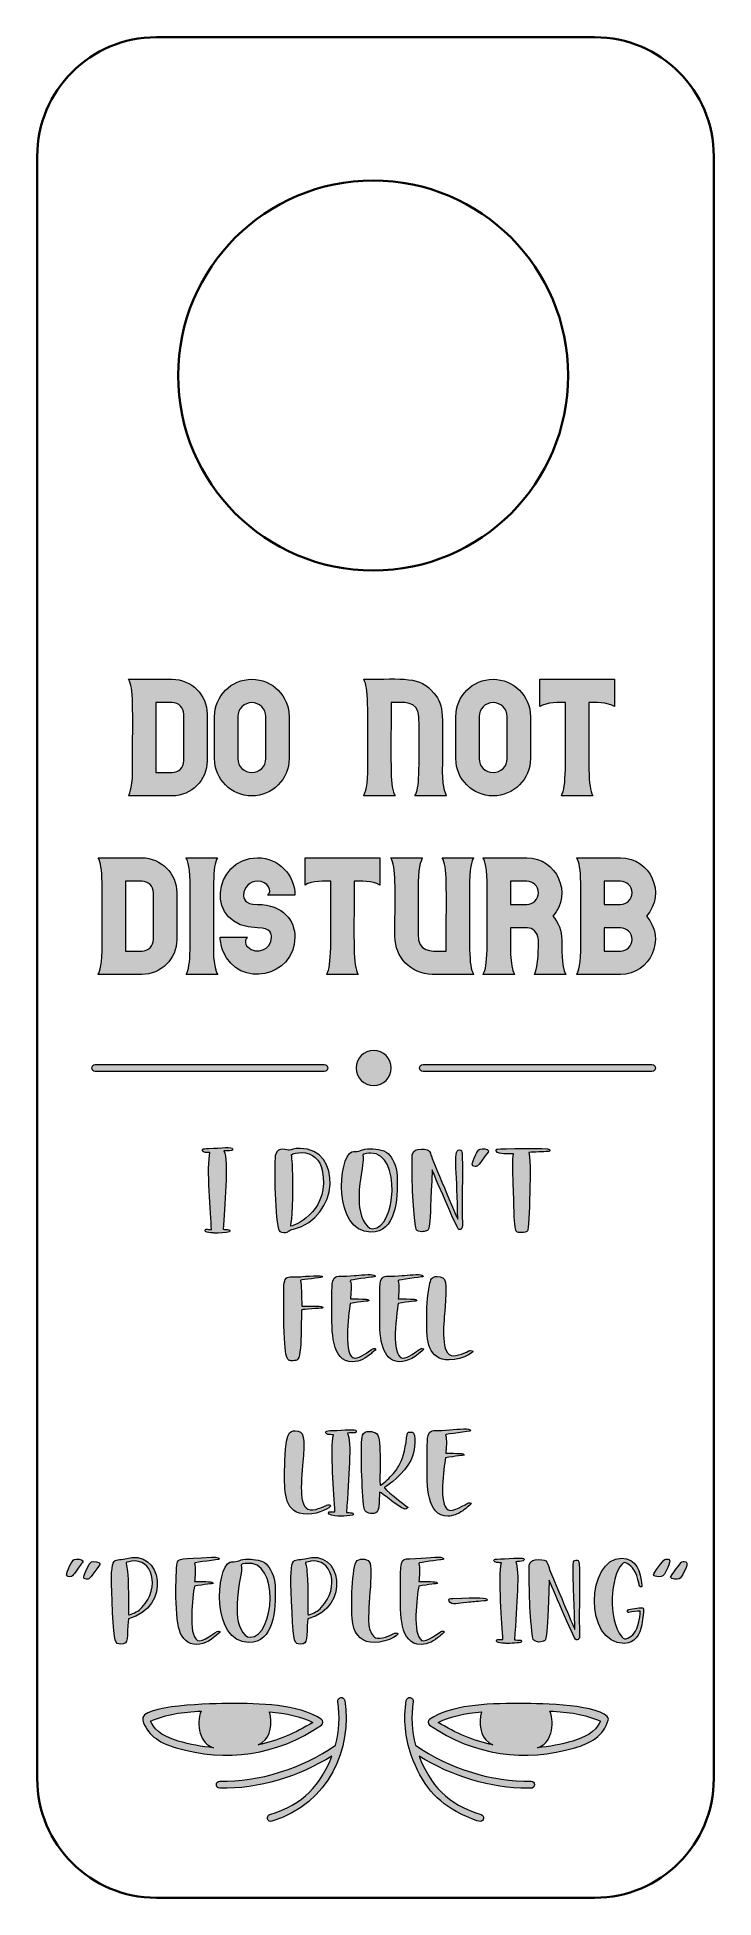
# Model space of a CAD drawing. Header units: inches. Extents: x 36 to 324, y 36 to 828.
import ezdxf

# ---------------------------------------------------------------- set-up
doc = ezdxf.new("R2010")
doc.units = ezdxf.units.IN
doc.header["$MEASUREMENT"] = 0
doc.layers.add('_U+0421_U+043B_U+043E_U+0439 1', color=7, linetype='Continuous')

msp = doc.modelspace()

# ---------------------------------------------------------------- hatches: boundary and pattern name
at = {"layer": '_U+0421_U+043B_U+043E_U+0439 1', "true_color": 0xffffff}
h = msp.add_hatch(color=7, dxfattribs=at)
h.dxf.hatch_style = 2
edge = h.paths.add_edge_path()
edge.add_spline(control_points=[(186.7, 389.21), (186.7, 385.07), (183.34, 381.71), (179.2, 381.71), (175.05, 381.71), (171.7, 385.07), (171.7, 389.21), (171.7, 393.35), (175.05, 396.71), (179.2, 396.71), (183.34, 396.71), (186.7, 393.35), (186.7, 389.21)], knot_values=[0, 0, 0, 0, 1, 1, 1, 2, 2, 2, 3, 3, 3, 4, 4, 4, 4], degree=3, periodic=1)
edge = h.paths.add_edge_path()
edge.add_spline(control_points=[(93.46, 554.7), (93.46, 554.7), (74.88, 554.7), (74.88, 554.7), (77.1, 550.75), (76.59, 544.01), (76.59, 514.98), (76.59, 508.11), (74.88, 505.05), (74.88, 505.05), (74.88, 505.05), (93.46, 505.05), (93.46, 505.05), (101.67, 505.05), (108.35, 511.74), (108.35, 519.95), (108.35, 519.95), (108.35, 539.81), (108.35, 539.81), (108.35, 548.02), (101.67, 554.7), (93.46, 554.7)], knot_values=[0, 0, 0, 0, 1, 1, 1, 2, 2, 2, 3, 3, 3, 4, 4, 4, 5, 5, 5, 6, 6, 6, 7, 7, 7, 7], degree=3, periodic=1)
edge = h.paths.add_edge_path()
edge.add_spline(control_points=[(98.42, 519.95), (98.42, 517.21), (96.19, 514.98), (93.46, 514.98), (93.46, 514.98), (86.52, 514.98), (86.52, 514.98), (86.52, 514.98), (86.52, 544.77), (86.52, 544.77), (86.52, 544.77), (93.46, 544.77), (93.46, 544.77), (96.19, 544.77), (98.42, 542.54), (98.42, 539.81), (98.42, 539.81), (98.42, 519.95), (98.42, 519.95)], knot_values=[0, 0, 0, 0, 1, 1, 1, 2, 2, 2, 3, 3, 3, 4, 4, 4, 5, 5, 5, 6, 6, 6, 6], degree=3, periodic=1)
edge = h.paths.add_edge_path()
edge.add_spline(control_points=[(127.36, 554.7), (118.6, 554.7), (111.48, 547.58), (111.48, 538.82), (111.48, 538.82), (111.48, 520.93), (111.48, 520.93), (111.48, 512.18), (118.6, 505.05), (127.36, 505.05), (136.12, 505.05), (143.24, 512.18), (143.24, 520.93), (143.24, 520.93), (143.24, 538.82), (143.24, 538.82), (143.24, 547.58), (136.12, 554.7), (127.36, 554.7)], knot_values=[0, 0, 0, 0, 1, 1, 1, 2, 2, 2, 3, 3, 3, 4, 4, 4, 5, 5, 5, 6, 6, 6, 6], degree=3, periodic=1)
edge = h.paths.add_edge_path()
edge.add_spline(control_points=[(133.31, 520.93), (133.31, 517.65), (130.64, 514.98), (127.36, 514.98), (124.08, 514.98), (121.41, 517.65), (121.41, 520.93), (121.41, 520.93), (121.41, 538.82), (121.41, 538.82), (121.41, 542.1), (124.08, 544.77), (127.36, 544.77), (130.64, 544.77), (133.31, 542.1), (133.31, 538.82), (133.31, 538.82), (133.31, 520.93), (133.31, 520.93)], knot_values=[0, 0, 0, 0, 1, 1, 1, 2, 2, 2, 3, 3, 3, 4, 4, 4, 5, 5, 5, 6, 6, 6, 6], degree=3, periodic=1)
edge = h.paths.add_edge_path()
edge.add_spline(control_points=[(204.88, 548.83), (198.92, 556.16), (191.91, 554.7), (174.97, 554.7), (177.19, 550.75), (176.68, 544.01), (176.68, 514.98), (176.68, 508.11), (174.97, 505.05), (174.97, 505.05), (174.97, 505.05), (188.33, 505.05), (188.33, 505.05), (186.11, 509.01), (186.62, 515.76), (186.62, 544.77), (191.81, 544.77), (197.97, 545.84), (198.51, 538.84), (198.66, 514.96), (198.76, 508.68), (196.8, 505.05), (196.8, 505.05), (210.16, 505.05), (210.16, 505.05), (210.16, 505.05), (208.44, 508.22), (208.44, 515.36), (208.44, 539.57), (209.49, 543.13), (204.88, 548.83)], knot_values=[0, 0, 0, 0, 1, 1, 1, 2, 2, 2, 3, 3, 3, 4, 4, 4, 5, 5, 5, 6, 6, 6, 7, 7, 7, 8, 8, 8, 9, 9, 9, 10, 10, 10, 10], degree=3, periodic=1)
edge = h.paths.add_edge_path()
edge.add_spline(control_points=[(230.07, 554.7), (221.32, 554.7), (214.19, 547.58), (214.19, 538.82), (214.19, 538.82), (214.19, 520.93), (214.19, 520.93), (214.19, 512.18), (221.32, 505.05), (230.07, 505.05), (238.83, 505.05), (245.95, 512.18), (245.95, 520.93), (245.95, 520.93), (245.95, 538.82), (245.95, 538.82), (245.95, 547.58), (238.83, 554.7), (230.07, 554.7)], knot_values=[0, 0, 0, 0, 1, 1, 1, 2, 2, 2, 3, 3, 3, 4, 4, 4, 5, 5, 5, 6, 6, 6, 6], degree=3, periodic=1)
edge = h.paths.add_edge_path()
edge.add_spline(control_points=[(236.02, 520.93), (236.02, 517.65), (233.35, 514.98), (230.07, 514.98), (226.79, 514.98), (224.13, 517.65), (224.13, 520.93), (224.13, 520.93), (224.13, 538.82), (224.13, 538.82), (224.13, 542.1), (226.79, 544.77), (230.07, 544.77), (233.35, 544.77), (236.02, 542.1), (236.02, 538.82), (236.02, 538.82), (236.02, 520.93), (236.02, 520.93)], knot_values=[0, 0, 0, 0, 1, 1, 1, 2, 2, 2, 3, 3, 3, 4, 4, 4, 5, 5, 5, 6, 6, 6, 6], degree=3, periodic=1)
edge = h.paths.add_edge_path()
edge.add_spline(control_points=[(249.95, 543.05), (252.75, 545.03), (258.82, 544.77), (260.86, 544.77), (260.86, 517.77), (261.37, 509.5), (259.14, 505.05), (259.14, 505.05), (272.51, 505.05), (272.51, 505.05), (270.32, 509.44), (270.79, 517.26), (270.79, 544.77), (272.96, 544.77), (278.93, 545.01), (281.71, 543.05), (281.71, 543.05), (281.71, 554.7), (281.71, 554.7), (281.71, 554.7), (249.95, 554.7), (249.95, 554.7), (249.95, 554.7), (249.95, 543.05), (249.95, 543.05), (249.95, 543.05), (249.95, 543.05), (249.95, 543.05)], knot_values=[0, 0, 0, 0, 1, 1, 1, 2, 2, 2, 3, 3, 3, 4, 4, 4, 5, 5, 5, 6, 6, 6, 7, 7, 7, 8, 8, 8, 9, 9, 9, 9], degree=3, periodic=1)
edge = h.paths.add_edge_path()
edge.add_spline(control_points=[(80.51, 478.7), (80.51, 478.7), (61.93, 478.7), (61.93, 478.7), (64.18, 474.71), (63.65, 467.57), (63.65, 438.98), (63.65, 432.11), (61.93, 429.05), (61.93, 429.05), (61.93, 429.05), (80.51, 429.05), (80.51, 429.05), (88.72, 429.05), (95.41, 435.74), (95.41, 443.95), (95.41, 443.95), (95.41, 463.81), (95.41, 463.81), (95.41, 472.02), (88.72, 478.7), (80.51, 478.7)], knot_values=[0, 0, 0, 0, 1, 1, 1, 2, 2, 2, 3, 3, 3, 4, 4, 4, 5, 5, 5, 6, 6, 6, 7, 7, 7, 7], degree=3, periodic=1)
edge = h.paths.add_edge_path()
edge.add_spline(control_points=[(85.47, 443.95), (85.47, 441.21), (83.25, 438.98), (80.51, 438.98), (80.51, 438.98), (73.58, 438.98), (73.58, 438.98), (73.58, 438.98), (73.58, 468.77), (73.58, 468.77), (73.58, 468.77), (80.51, 468.77), (80.51, 468.77), (83.25, 468.77), (85.47, 466.54), (85.47, 463.81), (85.47, 463.81), (85.47, 443.95), (85.47, 443.95)], knot_values=[0, 0, 0, 0, 1, 1, 1, 2, 2, 2, 3, 3, 3, 4, 4, 4, 5, 5, 5, 6, 6, 6, 6], degree=3, periodic=1)
edge = h.paths.add_edge_path()
edge.add_spline(control_points=[(99.38, 478.7), (99.38, 478.7), (101.1, 475.65), (101.1, 468.77), (101.1, 440.21), (101.64, 433.06), (99.38, 429.05), (99.38, 429.05), (112.75, 429.05), (112.75, 429.05), (112.75, 429.05), (111.03, 432.11), (111.03, 438.98), (111.03, 467.65), (110.5, 474.71), (112.75, 478.7), (112.75, 478.7), (99.38, 478.7), (99.38, 478.7)], knot_values=[0, 0, 0, 0, 1, 1, 1, 2, 2, 2, 3, 3, 3, 4, 4, 4, 5, 5, 5, 6, 6, 6, 6], degree=3, periodic=1)
edge = h.paths.add_edge_path()
edge.add_spline(control_points=[(134.04, 462.83), (134.04, 462.83), (145.69, 462.83), (145.69, 462.83), (145.68, 471.56), (138.62, 478.69), (129.8, 478.7), (110.54, 478.7), (106.88, 448.91), (129.8, 448.91), (135.75, 448.91), (135.75, 446.02), (135.75, 444.93), (135.75, 439.64), (129.33, 437.01), (125.6, 440.73), (124.18, 442.15), (124.42, 444.2), (125.57, 444.93), (125.57, 444.93), (113.93, 444.93), (113.93, 444.93), (113.93, 442.87), (114.34, 440.78), (115.14, 438.86), (121.78, 422.79), (145.69, 427.77), (145.69, 444.93), (145.69, 451.86), (140.78, 458.84), (129.81, 458.84), (123.86, 458.84), (123.86, 461.74), (123.86, 462.83), (123.86, 466.11), (126.53, 468.77), (129.81, 468.77), (134.17, 468.77), (136.48, 464.4), (134.04, 462.83)], knot_values=[0, 0, 0, 0, 1, 1, 1, 2, 2, 2, 3, 3, 3, 4, 4, 4, 5, 5, 5, 6, 6, 6, 7, 7, 7, 8, 8, 8, 9, 9, 9, 10, 10, 10, 11, 11, 11, 12, 12, 12, 13, 13, 13, 13], degree=3, periodic=1)
edge = h.paths.add_edge_path()
edge.add_spline(control_points=[(150.03, 467.05), (152.84, 469.03), (158.91, 468.77), (160.95, 468.77), (160.95, 441.77), (161.45, 433.5), (159.23, 429.05), (159.23, 429.05), (172.6, 429.05), (172.6, 429.05), (170.4, 433.44), (170.88, 441.26), (170.88, 468.77), (173.05, 468.77), (179.01, 469.01), (181.79, 467.05), (181.79, 467.05), (181.79, 478.7), (181.79, 478.7), (181.79, 478.7), (150.03, 478.7), (150.03, 478.7), (150.03, 478.7), (150.03, 467.05), (150.03, 467.05), (150.03, 467.05), (150.03, 467.05), (150.03, 467.05)], knot_values=[0, 0, 0, 0, 1, 1, 1, 2, 2, 2, 3, 3, 3, 4, 4, 4, 5, 5, 5, 6, 6, 6, 7, 7, 7, 8, 8, 8, 9, 9, 9, 9], degree=3, periodic=1)
edge = h.paths.add_edge_path()
edge.add_spline(control_points=[(221.76, 478.7), (221.76, 478.7), (208.39, 478.7), (208.39, 478.7), (210.64, 474.71), (210.11, 467.57), (210.11, 438.98), (205.42, 438.98), (199.64, 437.95), (198.35, 443.69), (198.16, 444.93), (198.21, 442.17), (198.21, 468.4), (198.21, 475.53), (199.93, 478.7), (199.93, 478.7), (199.93, 478.7), (186.57, 478.7), (186.57, 478.7), (188.79, 474.6), (188.28, 466.57), (188.28, 445.22), (188.34, 436.17), (194.93, 429.47), (204.11, 429.06), (205.11, 429.05), (203.19, 429.06), (221.76, 429.06), (219.51, 433.05), (220.04, 440.18), (220.04, 468.77), (220.04, 475.65), (221.76, 478.7), (221.76, 478.7)], knot_values=[0, 0, 0, 0, 1, 1, 1, 2, 2, 2, 3, 3, 3, 4, 4, 4, 5, 5, 5, 6, 6, 6, 7, 7, 7, 8, 8, 8, 9, 9, 9, 10, 10, 10, 11, 11, 11, 11], degree=3, periodic=1)
edge = h.paths.add_edge_path()
edge.add_spline(control_points=[(259.27, 443.62), (259.27, 447.71), (257.93, 451.12), (255.46, 453.87), (264.02, 463.41), (257.24, 478.7), (244.37, 478.7), (244.37, 478.7), (225.79, 478.7), (225.79, 478.7), (225.79, 478.7), (227.51, 475.65), (227.51, 468.77), (227.51, 439.83), (228.02, 433.01), (225.79, 429.05), (225.79, 429.05), (239.16, 429.05), (239.16, 429.05), (237.03, 432.83), (237.44, 441.19), (237.44, 448.91), (246.3, 448.91), (243.71, 448.92), (244.72, 448.89), (246.76, 448.85), (249.07, 447.21), (249.34, 443.95), (249.34, 440.65), (249.57, 432.76), (247.62, 429.05), (247.62, 429.05), (260.98, 429.05), (260.98, 429.05), (259.02, 432.78), (259.27, 440.71), (259.27, 443.62)], knot_values=[0, 0, 0, 0, 1, 1, 1, 2, 2, 2, 3, 3, 3, 4, 4, 4, 5, 5, 5, 6, 6, 6, 7, 7, 7, 8, 8, 8, 9, 9, 9, 10, 10, 10, 11, 11, 11, 12, 12, 12, 12], degree=3, periodic=1)
edge = h.paths.add_edge_path()
edge.add_spline(control_points=[(244.37, 458.84), (244.37, 458.84), (237.44, 458.84), (237.44, 458.84), (237.44, 458.84), (237.44, 468.77), (237.44, 468.77), (237.44, 468.77), (244.37, 468.77), (244.37, 468.77), (247.11, 468.77), (249.34, 466.54), (249.34, 463.81), (249.34, 461.07), (247.11, 458.84), (244.37, 458.84)], knot_values=[0, 0, 0, 0, 1, 1, 1, 2, 2, 2, 3, 3, 3, 4, 4, 4, 5, 5, 5, 5], degree=3, periodic=1)
edge = h.paths.add_edge_path()
edge.add_spline(control_points=[(284.24, 478.7), (284.24, 478.7), (265.66, 478.7), (265.66, 478.7), (267.91, 474.71), (267.38, 467.57), (267.38, 438.98), (267.38, 432.11), (265.66, 429.05), (265.66, 429.05), (265.66, 429.05), (284.24, 429.05), (284.24, 429.05), (297.11, 429.05), (303.88, 444.34), (295.33, 453.88), (303.89, 463.42), (297.11, 478.7), (284.24, 478.7)], knot_values=[0, 0, 0, 0, 1, 1, 1, 2, 2, 2, 3, 3, 3, 4, 4, 4, 5, 5, 5, 6, 6, 6, 6], degree=3, periodic=1)
edge = h.paths.add_edge_path()
edge.add_spline(control_points=[(284.24, 458.84), (284.24, 458.84), (277.31, 458.84), (277.31, 458.84), (277.31, 458.84), (277.31, 468.77), (277.31, 468.77), (277.31, 468.77), (284.24, 468.77), (284.24, 468.77), (286.98, 468.77), (289.21, 466.54), (289.21, 463.81), (289.21, 461.07), (286.98, 458.84), (284.24, 458.84)], knot_values=[0, 0, 0, 0, 1, 1, 1, 2, 2, 2, 3, 3, 3, 4, 4, 4, 5, 5, 5, 5], degree=3, periodic=1)
edge = h.paths.add_edge_path()
edge.add_spline(control_points=[(284.24, 438.98), (284.24, 438.98), (277.31, 438.98), (277.31, 438.98), (277.31, 438.98), (277.31, 448.91), (277.31, 448.91), (277.31, 448.91), (284.24, 448.91), (284.24, 448.91), (286.98, 448.91), (289.21, 446.69), (289.21, 443.95), (289.21, 441.21), (286.98, 438.98), (284.24, 438.98)], knot_values=[0, 0, 0, 0, 1, 1, 1, 2, 2, 2, 3, 3, 3, 4, 4, 4, 5, 5, 5, 5], degree=3, periodic=1)
edge = h.paths.add_edge_path()
edge.add_spline(control_points=[(119.15, 354.76), (119.15, 354.76), (119.16, 354.76), (119.17, 354.77), (119.17, 355.77), (114.29, 355.19), (109.08, 354.93), (108.75, 354.91), (107.46, 354.93), (106.79, 354.76), (106.79, 354.76), (106.79, 354.76), (106.79, 354.76), (106.56, 354.7), (106.4, 354.61), (106.4, 354.5), (106.4, 354.49), (106.41, 354.47), (106.41, 354.46), (106.34, 354.33), (106.32, 354.17), (106.4, 354.01), (106.7, 353.39), (107.28, 353.27), (107.91, 353.24), (108.45, 353.22), (108.99, 353.21), (109.53, 353.2), (108.09, 347.23), (109.85, 326.97), (110.17, 320.47), (109.43, 320.5), (108.68, 320.54), (107.93, 320.57), (107.4, 320.59), (107.32, 319.92), (107.67, 319.67), (108.22, 319.03), (109.77, 319.15), (110.63, 319.05), (111.49, 318.95), (111.07, 318.9), (112.11, 318.9), (112.48, 318.9), (117.02, 319.08), (117.76, 319.42), (117.77, 319.42), (117.77, 319.43), (117.77, 319.43), (117.81, 319.44), (117.82, 319.46), (117.84, 319.47), (118.17, 319.69), (118.08, 320.36), (117.56, 320.4), (116.75, 320.46), (115.95, 320.52), (115.14, 320.58), (115.69, 329.43), (117.59, 350), (115.51, 353.96), (116.57, 353.9), (117.64, 353.91), (118.7, 354.04), (119.09, 354.08), (119.25, 354.48), (119.15, 354.76)], knot_values=[0, 0, 0, 0, 1, 1, 1, 2, 2, 2, 3, 3, 3, 4, 4, 4, 5, 5, 5, 6, 6, 6, 7, 7, 7, 8, 8, 8, 9, 9, 9, 10, 10, 10, 11, 11, 11, 12, 12, 12, 13, 13, 13, 14, 14, 14, 15, 15, 15, 16, 16, 16, 17, 17, 17, 18, 18, 18, 19, 19, 19, 20, 20, 20, 21, 21, 21, 22, 22, 22, 22], degree=3, periodic=1)
edge = h.paths.add_edge_path()
edge.add_spline(control_points=[(145.04, 320.63), (142.42, 320.11), (143.65, 319.15), (140.96, 319.15), (139.32, 319.3), (138.99, 319.76), (138.75, 320.63), (136.94, 327), (136.87, 350.94), (137.4, 352.32), (138.69, 356.16), (142.44, 354.04), (143.44, 354.3), (144.44, 354.4), (145.13, 355.02), (147.89, 355.02), (165.96, 355.02), (164.75, 325.28), (145.04, 320.63)], knot_values=[0, 0, 0, 0, 1, 1, 1, 2, 2, 2, 3, 3, 3, 4, 4, 4, 5, 5, 5, 6, 6, 6, 6], degree=3, periodic=1)
edge = h.paths.add_edge_path()
edge.add_spline(control_points=[(157.35, 345.73), (156.51, 349.93), (153.27, 353.23), (148.39, 353.23), (147.39, 353.23), (144.24, 352.89), (144.24, 352.29), (144.24, 352.29), (144.62, 350.97), (144.75, 343.66), (145.02, 328.4), (144.08, 322.6), (143.9, 321.91), (147.27, 322.55), (160.63, 329.37), (157.35, 345.73)], knot_values=[0, 0, 0, 0, 1, 1, 1, 2, 2, 2, 3, 3, 3, 4, 4, 4, 5, 5, 5, 5], degree=3, periodic=1)
edge = h.paths.add_edge_path()
edge.add_spline(control_points=[(177.96, 319.37), (188.62, 319.37), (189.57, 332.74), (189.2, 343.25), (189.05, 347.64), (187, 351.32), (185.42, 352.78), (183.3, 354.71), (179.42, 354.84), (176.61, 354.79), (174.82, 354.76), (173.93, 354.04), (172.93, 353.83), (171.93, 353.62), (171.07, 353.87), (169.93, 353.48), (164.13, 351.52), (161.84, 319.37), (177.96, 319.37)], knot_values=[0, 0, 0, 0, 1, 1, 1, 2, 2, 2, 3, 3, 3, 4, 4, 4, 5, 5, 5, 6, 6, 6, 6], degree=3, periodic=1)
edge = h.paths.add_edge_path()
edge.add_spline(control_points=[(178.73, 320.8), (175.6, 320.8), (173.18, 326.94), (173.06, 331.61), (173.06, 338.97), (173.02, 338.26), (174.27, 346.43), (174.94, 350.82), (174.65, 351.26), (174.65, 352.26), (174.65, 352.78), (177.42, 353.01), (177.94, 353.01), (191.16, 353.01), (188.74, 320.8), (178.73, 320.8)], knot_values=[0, 0, 0, 0, 1, 1, 1, 2, 2, 2, 3, 3, 3, 4, 4, 4, 5, 5, 5, 5], degree=3, periodic=1)
edge = h.paths.add_edge_path()
edge.add_spline(control_points=[(199.66, 319.54), (200.3, 319.54), (201.01, 319.67), (201.69, 319.92), (202.75, 320.33), (203.2, 318.86), (204.07, 345.86), (204.43, 345.03), (214.66, 320.83), (215.5, 320.48), (216.09, 320.31), (216.51, 320.58), (216.51, 320.78), (216.51, 320.9), (216.66, 321.02), (216.76, 321.08), (217.09, 321.19), (216.98, 323.13), (216.97, 323.5), (216.78, 336.24), (217.32, 352.74), (216.66, 353.88), (216.47, 354.3), (216.2, 354.35), (215.67, 354.37), (212.81, 354.37), (214.98, 343.45), (214.98, 324.84), (214.95, 324.85), (203.74, 351.32), (203.62, 352.1), (203.25, 354.79), (201, 354.62), (199.61, 354.62), (197.12, 354.62), (196.66, 354.52), (195.61, 352.34), (195.61, 352.34), (195.61, 345.79), (195.61, 345.79), (195.61, 333.43), (196.89, 321.43), (197.34, 320.43), (197.59, 319.97), (199.07, 319.54), (199.66, 319.54)], knot_values=[0, 0, 0, 0, 1, 1, 1, 2, 2, 2, 3, 3, 3, 4, 4, 4, 5, 5, 5, 6, 6, 6, 7, 7, 7, 8, 8, 8, 9, 9, 9, 10, 10, 10, 11, 11, 11, 12, 12, 12, 13, 13, 13, 14, 14, 14, 15, 15, 15, 15], degree=3, periodic=1)
edge = h.paths.add_edge_path()
edge.add_spline(control_points=[(222.36, 347.35), (223.66, 347.35), (223.4, 347.3), (226.36, 351.34), (226.62, 351.69), (228.15, 353.53), (228.15, 353.95), (227.83, 354.91), (225.39, 354.96), (224.47, 354.69), (223.71, 354.48), (223.1, 353.1), (222.75, 352.37), (220.52, 347.85), (220.89, 347.49), (222.36, 347.35)], knot_values=[0, 0, 0, 0, 1, 1, 1, 2, 2, 2, 3, 3, 3, 4, 4, 4, 5, 5, 5, 5], degree=3, periodic=1)
edge = h.paths.add_edge_path()
edge.add_spline(control_points=[(254.1, 354.52), (254.12, 355.28), (232.87, 354.85), (231.93, 354.72), (231.74, 354.68), (231.6, 354.64), (231.51, 354.58), (231.27, 354.47), (231.11, 354.2), (231.3, 353.91), (231.99, 352.83), (233.44, 352.8), (234.63, 352.71), (236.01, 352.61), (237.39, 352.69), (238.76, 352.73), (238.11, 350.5), (238.49, 344.39), (238.62, 340.38), (239.32, 318.74), (238.9, 319.22), (241.83, 319.22), (242.43, 319.22), (243.61, 319.24), (244.15, 319.52), (244.17, 319.52), (244.18, 319.53), (244.2, 319.54), (244.38, 319.62), (244.53, 319.72), (244.64, 319.84), (245.47, 320.74), (246.42, 351.09), (245.27, 353.29), (248.1, 353.44), (250.92, 353.56), (253.75, 353.65), (254.24, 353.67), (254.35, 354.25), (254.1, 354.52)], knot_values=[0, 0, 0, 0, 1, 1, 1, 2, 2, 2, 3, 3, 3, 4, 4, 4, 5, 5, 5, 6, 6, 6, 7, 7, 7, 8, 8, 8, 9, 9, 9, 10, 10, 10, 11, 11, 11, 12, 12, 12, 13, 13, 13, 13], degree=3, periodic=1)
edge = h.paths.add_edge_path()
edge.add_spline(control_points=[(144.43, 264.62), (144.98, 264.62), (146.01, 264.68), (146.51, 264.89), (149.1, 265.84), (148.09, 285.04), (148.64, 286.31), (148.97, 286.48), (156.82, 286.91), (157.25, 286.99), (158.44, 287.21), (157.27, 287.74), (156.06, 287.79), (154.89, 287.83), (152.71, 287.82), (148.62, 287.82), (148.52, 291.95), (148.49, 297.24), (148.02, 298.58), (148.02, 298.75), (148.03, 298.86), (148.22, 298.9), (148.71, 299.04), (156.83, 299.96), (157.25, 300.22), (158.45, 301.42), (149.4, 300.45), (148.15, 300.39), (140.24, 299.99), (140.97, 302.17), (140.97, 287.16), (141.04, 264.76), (142.17, 264.62), (144.43, 264.62)], knot_values=[0, 0, 0, 0, 1, 1, 1, 2, 2, 2, 3, 3, 3, 4, 4, 4, 5, 5, 5, 6, 6, 6, 7, 7, 7, 8, 8, 8, 9, 9, 9, 10, 10, 10, 11, 11, 11, 11], degree=3, periodic=1)
edge = h.paths.add_edge_path()
edge.add_spline(control_points=[(170.24, 264.17), (173.36, 264.17), (175.87, 265.8), (178.09, 267.57), (178.35, 267.78), (180.04, 269.18), (180.21, 269.47), (180.21, 269.74), (179.59, 269.84), (179.32, 269.84), (178.98, 269.84), (178.63, 269.58), (178.32, 269.38), (177.13, 268.61), (173.49, 265.71), (171.16, 265.71), (166.33, 265.71), (168.45, 284.13), (169.23, 289.03), (173.88, 289.73), (177.22, 290.07), (177.22, 290.07), (177.22, 291.07), (174.71, 290.84), (169.33, 290.91), (169.48, 292.56), (169.94, 297.07), (169.28, 298.63), (169.28, 298.63), (169.25, 298.66), (169.25, 298.66), (169.25, 299.11), (178.25, 300.13), (178.69, 300.19), (179.87, 300.35), (180.37, 300.48), (179.35, 301.06), (178.41, 301.57), (172.7, 301), (171.03, 300.86), (160.93, 299.87), (161.43, 303.86), (161.43, 286.51), (161.43, 277.29), (160.95, 264.17), (170.24, 264.17)], knot_values=[0, 0, 0, 0, 1, 1, 1, 2, 2, 2, 3, 3, 3, 4, 4, 4, 5, 5, 5, 6, 6, 6, 7, 7, 7, 8, 8, 8, 9, 9, 9, 10, 10, 10, 11, 11, 11, 12, 12, 12, 13, 13, 13, 14, 14, 14, 15, 15, 15, 15], degree=3, periodic=1)
edge = h.paths.add_edge_path()
edge.add_spline(control_points=[(199.87, 268.79), (200.28, 269.16), (200.51, 269.38), (200.56, 269.47), (200.56, 269.56), (200.57, 269.61), (200.39, 269.69), (199.62, 270.02), (199.31, 269.79), (198.67, 269.38), (197.67, 268.74), (193.86, 265.71), (191.51, 265.71), (188.81, 265.71), (188.39, 272.27), (188.39, 274.96), (188.39, 278.11), (189.42, 288.03), (189.58, 289.03), (194.23, 289.73), (197.57, 290.07), (197.57, 290.07), (197.57, 291.07), (195.19, 290.84), (189.68, 290.91), (189.82, 292.56), (190.29, 297.07), (189.62, 298.63), (189.62, 298.63), (189.6, 298.66), (189.6, 298.66), (189.6, 299.13), (199.55, 300.2), (200.02, 300.39), (200.5, 300.54), (200.14, 300.81), (199.7, 301.06), (198.74, 301.59), (193.5, 301.04), (191.38, 300.86), (181.28, 299.87), (181.78, 303.86), (181.78, 286.51), (181.78, 276.91), (181.97, 273.75), (183.24, 270.16), (185.32, 263.63), (191.63, 261.38), (199.87, 268.79)], knot_values=[0, 0, 0, 0, 1, 1, 1, 2, 2, 2, 3, 3, 3, 4, 4, 4, 5, 5, 5, 6, 6, 6, 7, 7, 7, 8, 8, 8, 9, 9, 9, 10, 10, 10, 11, 11, 11, 12, 12, 12, 13, 13, 13, 14, 14, 14, 15, 15, 15, 16, 16, 16, 16], degree=3, periodic=1)
edge = h.paths.add_edge_path()
edge.add_spline(control_points=[(211.38, 264.97), (217.27, 264.97), (224.28, 269.21), (220.23, 269.01), (220.21, 269.01), (215.77, 266.75), (213.17, 266.75), (207.48, 266.75), (209.06, 280.03), (209.5, 285.72), (210.5, 298.56), (210.35, 300.46), (206.21, 300.46), (203.73, 300.46), (203.49, 299.19), (202.97, 296.83), (201.99, 292.28), (201.81, 286.17), (201.81, 281.51), (201.81, 273.08), (202.29, 264.97), (211.38, 264.97)], knot_values=[0, 0, 0, 0, 1, 1, 1, 2, 2, 2, 3, 3, 3, 4, 4, 4, 5, 5, 5, 6, 6, 6, 7, 7, 7, 7], degree=3, periodic=1)
edge = h.paths.add_edge_path()
edge.add_spline(control_points=[(150.85, 199.27), (156.29, 199.27), (160.92, 202.29), (160.92, 202.86), (160.92, 203.41), (159.65, 203.43), (159.17, 203.1), (158.42, 202.6), (155.65, 201.61), (154.59, 201.32), (147.2, 199.55), (148.15, 209.54), (148.97, 220.02), (149.96, 232.72), (149.82, 234.72), (145.83, 234.77), (143.66, 234.77), (141.28, 235.18), (141.28, 215.82), (141.28, 208.65), (141.23, 199.27), (150.85, 199.27)], knot_values=[0, 0, 0, 0, 1, 1, 1, 2, 2, 2, 3, 3, 3, 4, 4, 4, 5, 5, 5, 6, 6, 6, 7, 7, 7, 7], degree=3, periodic=1)
edge = h.paths.add_edge_path()
edge.add_spline(control_points=[(171.71, 234.72), (171.72, 234.72), (171.72, 234.72), (171.72, 234.72), (171.72, 235.64), (166.7, 235.13), (161.64, 234.88), (160.41, 234.82), (159.02, 234.85), (158.95, 234.47), (158.85, 234.32), (158.83, 234.11), (158.91, 233.95), (158.94, 233.71), (159.08, 233.47), (159.37, 233.34), (159.77, 233.17), (160.34, 233.22), (160.76, 233.18), (161.2, 233.14), (161.63, 233.1), (162.06, 233.06), (160.7, 227.11), (162.39, 207.66), (162.74, 200.23), (162.37, 200.26), (160.59, 200.41), (160.26, 200.31), (160.24, 200.3), (160.22, 200.28), (160.2, 200.26), (160.17, 200.25), (160.15, 200.24), (160.13, 200.22), (160.11, 200.2), (160.08, 200.18), (160.07, 200.15), (159.88, 199.92), (159.9, 199.46), (160.28, 199.3), (163.2, 198.09), (167.15, 198.3), (170.2, 198.87), (170.81, 198.99), (170.58, 199.89), (169.98, 199.83), (169.32, 200.02), (168.11, 199.96), (167.66, 199.96), (168.57, 215.36), (169.97, 230.11), (168.12, 233.79), (169.18, 233.93), (170.24, 234), (171.31, 233.96), (171.75, 233.95), (171.88, 234.41), (171.71, 234.72)], knot_values=[0, 0, 0, 0, 1, 1, 1, 2, 2, 2, 3, 3, 3, 4, 4, 4, 5, 5, 5, 6, 6, 6, 7, 7, 7, 8, 8, 8, 9, 9, 9, 10, 10, 10, 11, 11, 11, 12, 12, 12, 13, 13, 13, 14, 14, 14, 15, 15, 15, 16, 16, 16, 17, 17, 17, 18, 18, 18, 19, 19, 19, 19], degree=3, periodic=1)
edge = h.paths.add_edge_path()
edge.add_spline(control_points=[(178.43, 199.54), (181.37, 199.54), (181.34, 201.12), (181.61, 205.39), (181.62, 205.56), (181.69, 208.72), (181.85, 208.72), (181.98, 208.72), (184.96, 206.45), (185.06, 206.37), (192.71, 200.48), (192.64, 201.13), (193.85, 202.19), (192.34, 203.13), (182.83, 210.77), (183.8, 210.77), (185.47, 211.53), (192.29, 216.61), (194.99, 222.2), (197.24, 226.77), (197.37, 233.77), (195.68, 234.15), (195.47, 234.19), (194.76, 234.22), (194.62, 234.22), (193.62, 234.22), (193.49, 233.91), (193.26, 231.75), (192, 220.58), (188.6, 217.29), (184.92, 213.9), (184.6, 213.61), (182.02, 211.23), (182.02, 211.66), (181.55, 213.88), (182.78, 231.57), (180.61, 233.43), (179.3, 234.74), (175.16, 235.27), (174.48, 232.86), (173.56, 229.96), (174.13, 211.68), (174.87, 203.35), (175.05, 201.1), (175.73, 199.93), (177.91, 199.61), (178.13, 199.57), (178.3, 199.54), (178.43, 199.54)], knot_values=[0, 0, 0, 0, 1, 1, 1, 2, 2, 2, 3, 3, 3, 4, 4, 4, 5, 5, 5, 6, 6, 6, 7, 7, 7, 8, 8, 8, 9, 9, 9, 10, 10, 10, 11, 11, 11, 12, 12, 12, 13, 13, 13, 14, 14, 14, 15, 15, 15, 16, 16, 16, 16], degree=3, periodic=1)
edge = h.paths.add_edge_path()
edge.add_spline(control_points=[(210.8, 198.48), (212.88, 198.48), (215.02, 199.25), (217.21, 200.78), (217.67, 201.11), (220.5, 203.31), (220.77, 203.77), (220.77, 204.09), (219.93, 204.18), (219.64, 204.12), (218.6, 203.74), (212.77, 199.84), (210.88, 201.1), (206.81, 203.39), (209.06, 218.71), (209.79, 223.34), (213.75, 223.93), (217.78, 224.38), (217.78, 224.38), (217.78, 225.38), (214.91, 225.15), (209.89, 225.22), (210.04, 226.9), (210.5, 231.38), (209.84, 232.94), (209.84, 232.94), (209.81, 232.96), (209.81, 232.96), (209.81, 233.55), (220.48, 234.4), (220.48, 234.84), (220.48, 236.03), (215.44, 235.5), (211.59, 235.16), (201.49, 234.17), (201.99, 238.17), (201.99, 220.82), (201.99, 211.53), (201.53, 198.48), (210.8, 198.48)], knot_values=[0, 0, 0, 0, 1, 1, 1, 2, 2, 2, 3, 3, 3, 4, 4, 4, 5, 5, 5, 6, 6, 6, 7, 7, 7, 8, 8, 8, 9, 9, 9, 10, 10, 10, 11, 11, 11, 12, 12, 12, 13, 13, 13, 13], degree=3, periodic=1)
edge = h.paths.add_edge_path()
edge.add_spline(control_points=[(49.71, 172.68), (51.37, 172.68), (50.81, 172.97), (54.71, 178), (54.86, 178.19), (55.5, 179.04), (55.5, 179.28), (55.18, 180.24), (52.72, 180.29), (51.8, 180.03), (50.75, 179.73), (48.55, 174.69), (48.55, 173.69), (48.46, 173.13), (48.56, 172.79), (49.71, 172.68)], knot_values=[0, 0, 0, 0, 1, 1, 1, 2, 2, 2, 3, 3, 3, 4, 4, 4, 5, 5, 5, 5], degree=3, periodic=1)
edge = h.paths.add_edge_path()
edge.add_spline(control_points=[(57.04, 171.64), (57.38, 171.64), (57.6, 171.64), (57.98, 171.71), (58.37, 171.87), (62.83, 177.79), (62.83, 178.22), (62.51, 179.21), (60.06, 179.23), (59.13, 178.96), (58.02, 178.64), (55.92, 173.67), (55.87, 172.65), (55.81, 172.09), (55.85, 171.7), (57.04, 171.64)], knot_values=[0, 0, 0, 0, 1, 1, 1, 2, 2, 2, 3, 3, 3, 4, 4, 4, 5, 5, 5, 5], degree=3, periodic=1)
edge = h.paths.add_edge_path()
edge.add_spline(control_points=[(71.61, 144.03), (75.29, 144.03), (73.98, 146.52), (74.8, 154.77), (93.32, 159.41), (89.35, 185.28), (73.51, 180.32), (68.47, 178.68), (66.63, 184.64), (68.11, 157.5), (68.83, 144.27), (69, 144.03), (71.61, 144.03)], knot_values=[0, 0, 0, 0, 1, 1, 1, 2, 2, 2, 3, 3, 3, 4, 4, 4, 4], degree=3, periodic=1)
edge = h.paths.add_edge_path()
edge.add_spline(control_points=[(75.3, 156.51), (75.11, 156.45), (74.98, 156.42), (74.93, 156.42), (74.71, 156.42), (74.88, 164.94), (74.88, 165.16), (74.56, 176.22), (74.41, 175.68), (73.86, 178.4), (73.85, 178.46), (73.81, 178.64), (73.86, 178.69), (74.15, 178.94), (75.72, 179.23), (76.1, 179.29), (84.89, 180.67), (88.76, 168.35), (80.57, 159.52), (79.15, 157.99), (77.31, 157.09), (75.3, 156.51)], knot_values=[0, 0, 0, 0, 1, 1, 1, 2, 2, 2, 3, 3, 3, 4, 4, 4, 5, 5, 5, 6, 6, 6, 7, 7, 7, 7], degree=3, periodic=1)
edge = h.paths.add_edge_path()
edge.add_spline(control_points=[(147.99, 144.03), (151.67, 144.03), (150.35, 146.52), (151.18, 154.77), (169.7, 159.41), (165.72, 185.28), (149.89, 180.32), (144.84, 178.68), (143, 184.64), (144.48, 157.5), (145.21, 144.27), (145.38, 144.03), (147.99, 144.03)], knot_values=[0, 0, 0, 0, 1, 1, 1, 2, 2, 2, 3, 3, 3, 4, 4, 4, 4], degree=3, periodic=1)
edge = h.paths.add_edge_path()
edge.add_spline(control_points=[(151.68, 156.51), (151.48, 156.45), (151.36, 156.42), (151.31, 156.42), (151.09, 156.42), (151.26, 164.94), (151.25, 165.16), (150.93, 176.22), (150.78, 175.68), (150.23, 178.4), (150.22, 178.46), (150.19, 178.64), (150.23, 178.69), (150.53, 178.94), (152.09, 179.23), (152.47, 179.29), (161.26, 180.67), (165.14, 168.35), (156.94, 159.52), (155.52, 157.99), (153.68, 157.09), (151.68, 156.51)], knot_values=[0, 0, 0, 0, 1, 1, 1, 2, 2, 2, 3, 3, 3, 4, 4, 4, 5, 5, 5, 6, 6, 6, 7, 7, 7, 7], degree=3, periodic=1)
edge = h.paths.add_edge_path()
edge.add_spline(control_points=[(103.92, 143.86), (107.46, 143.86), (110.5, 146.06), (113.19, 148.47), (113.61, 148.84), (113.84, 149.07), (113.89, 149.15), (113.89, 149.39), (113.49, 149.46), (113.24, 149.5), (112.02, 149.73), (106.27, 144.18), (104.16, 145.59), (100.14, 147.85), (102.21, 164.37), (102.9, 168.72), (106.99, 169.33), (110.89, 169.76), (110.89, 169.76), (110.89, 170.79), (108.2, 170.53), (103, 170.6), (103.15, 172.27), (103.61, 176.76), (102.95, 178.32), (102.95, 178.32), (102.92, 178.35), (102.92, 178.35), (102.92, 178.94), (113.59, 179.77), (113.59, 180.23), (113.59, 180.4), (113.17, 180.66), (113.02, 180.75), (112.44, 181.07), (111.5, 180.97), (110.22, 180.94), (96.68, 180.26), (96.34, 180.4), (95.7, 178.96), (95.03, 177.53), (94.31, 156.23), (96.57, 149.85), (97.75, 146.13), (99.99, 143.86), (103.92, 143.86)], knot_values=[0, 0, 0, 0, 1, 1, 1, 2, 2, 2, 3, 3, 3, 4, 4, 4, 5, 5, 5, 6, 6, 6, 7, 7, 7, 8, 8, 8, 9, 9, 9, 10, 10, 10, 11, 11, 11, 12, 12, 12, 13, 13, 13, 14, 14, 14, 15, 15, 15, 15], degree=3, periodic=1)
edge = h.paths.add_edge_path()
edge.add_spline(control_points=[(126.01, 144.7), (136.66, 144.7), (137.63, 158.02), (137.26, 168.59), (137.1, 172.97), (135.06, 176.66), (133.47, 178.11), (131.73, 179.7), (128.39, 180.15), (126.13, 180.15), (121.52, 180.15), (122.52, 179.06), (119.73, 179.06), (119, 179.04), (118.42, 178.96), (117.98, 178.81), (112.18, 176.84), (109.91, 144.7), (126.01, 144.7)], knot_values=[0, 0, 0, 0, 1, 1, 1, 2, 2, 2, 3, 3, 3, 4, 4, 4, 5, 5, 5, 6, 6, 6, 6], degree=3, periodic=1)
edge = h.paths.add_edge_path()
edge.add_spline(control_points=[(126.71, 146.9), (123.53, 146.9), (121.22, 152.4), (121.11, 156.95), (121.11, 156.95), (121.11, 161.03), (121.11, 161.03), (121.11, 167.86), (123.72, 175.79), (122.83, 177.58), (122.59, 178.06), (124.4, 178.28), (124.93, 178.35), (139.53, 180.27), (136.95, 146.9), (126.71, 146.9)], knot_values=[0, 0, 0, 0, 1, 1, 1, 2, 2, 2, 3, 3, 3, 4, 4, 4, 5, 5, 5, 5], degree=3, periodic=1)
edge = h.paths.add_edge_path()
edge.add_spline(control_points=[(179.47, 144.65), (185.37, 144.65), (192.36, 148.9), (188.31, 148.7), (188.16, 148.69), (187.98, 148.62), (187.78, 148.49), (186.78, 147.82), (181.84, 145.8), (180.04, 146.66), (178.67, 147.38), (177.72, 149.48), (177.34, 151.03), (176.07, 156.82), (179.45, 176.36), (177.34, 179.04), (176.23, 180.43), (172.65, 180.7), (171.75, 178.94), (169.79, 175), (169.47, 157.2), (170.34, 152.72), (171.44, 147.22), (174.58, 144.65), (179.47, 144.65)], knot_values=[0, 0, 0, 0, 1, 1, 1, 2, 2, 2, 3, 3, 3, 4, 4, 4, 5, 5, 5, 6, 6, 6, 7, 7, 7, 8, 8, 8, 8], degree=3, periodic=1)
edge = h.paths.add_edge_path()
edge.add_spline(control_points=[(199.4, 143.86), (202.48, 143.86), (204.99, 145.45), (207.25, 147.26), (207.5, 147.46), (209.21, 148.87), (209.38, 149.15), (209.38, 149.47), (208.53, 149.55), (208.24, 149.5), (207.24, 149.12), (201.54, 144.33), (199.65, 145.59), (195.62, 147.86), (197.67, 164.18), (198.39, 168.72), (202.48, 169.33), (206.38, 169.76), (206.38, 169.76), (206.38, 170.76), (203.88, 170.53), (198.49, 170.6), (198.64, 172.28), (199.1, 176.77), (198.44, 178.32), (198.44, 178.32), (198.41, 178.35), (198.41, 178.35), (198.41, 178.79), (207.41, 179.82), (207.85, 179.88), (209.05, 180.04), (209.52, 180.18), (208.51, 180.74), (207.23, 181.45), (201.27, 180.35), (194.6, 180.35), (190.43, 180.35), (190.6, 179.51), (190.6, 166.2), (190.6, 156.93), (190.14, 143.86), (199.4, 143.86)], knot_values=[0, 0, 0, 0, 1, 1, 1, 2, 2, 2, 3, 3, 3, 4, 4, 4, 5, 5, 5, 6, 6, 6, 7, 7, 7, 8, 8, 8, 9, 9, 9, 10, 10, 10, 11, 11, 11, 12, 12, 12, 13, 13, 13, 14, 14, 14, 14], degree=3, periodic=1)
edge = h.paths.add_edge_path()
edge.add_spline(control_points=[(218.82, 161.73), (221.59, 162.02), (222.43, 162.05), (226.07, 162.36), (226.46, 162.4), (227.64, 162.43), (227.64, 162.81), (227.64, 163.81), (223.9, 164.03), (212.98, 163.39), (211.82, 163.32), (210.64, 163.5), (211.39, 162.2), (212.4, 160.46), (215.21, 161.35), (218.82, 161.73)], knot_values=[0, 0, 0, 0, 1, 1, 1, 2, 2, 2, 3, 3, 3, 4, 4, 4, 5, 5, 5, 5], degree=3, periodic=1)
edge = h.paths.add_edge_path()
edge.add_spline(control_points=[(243.22, 180.1), (243.22, 180.25), (243.04, 180.49), (242.59, 180.56), (241.57, 180.7), (232.1, 180.23), (231.1, 180.15), (230.72, 180.11), (230.52, 180.01), (230.47, 179.88), (230.32, 179.7), (230.28, 179.44), (230.51, 179.24), (230.92, 178.89), (231.37, 178.77), (231.91, 178.71), (232.47, 178.64), (233.03, 178.59), (233.59, 178.54), (232.19, 172.64), (233.91, 151.93), (234.22, 145.94), (234.22, 145.94), (232.02, 145.95), (232.02, 145.95), (231.71, 145.95), (231.56, 145.73), (231.54, 145.49), (231.51, 145.42), (231.51, 145.33), (231.57, 145.22), (231.59, 145.18), (231.63, 145.15), (231.65, 145.12), (231.65, 145.11), (231.66, 145.11), (231.66, 145.1), (231.93, 144.69), (232.63, 144.46), (233.8, 144.43), (235.05, 144.43), (234.98, 144.23), (236.17, 144.23), (236.56, 144.23), (241.94, 144.47), (241.94, 144.85), (241.94, 144.85), (241.94, 144.85), (241.94, 144.85), (242.25, 145.12), (242.16, 145.76), (241.64, 145.73), (240.82, 145.68), (240.01, 145.71), (239.19, 145.8), (240.11, 161.25), (241.41, 175.18), (239.7, 179.02), (240.77, 179.14), (241.84, 179.27), (242.91, 179.43), (243.27, 179.49), (243.22, 180.1), (243.22, 180.1)], knot_values=[0, 0, 0, 0, 1, 1, 1, 2, 2, 2, 3, 3, 3, 4, 4, 4, 5, 5, 5, 6, 6, 6, 7, 7, 7, 8, 8, 8, 9, 9, 9, 10, 10, 10, 11, 11, 11, 12, 12, 12, 13, 13, 13, 14, 14, 14, 15, 15, 15, 16, 16, 16, 17, 17, 17, 18, 18, 18, 19, 19, 19, 20, 20, 20, 21, 21, 21, 21], degree=3, periodic=1)
edge = h.paths.add_edge_path()
edge.add_spline(control_points=[(251.54, 145.26), (252.55, 145.64), (253.05, 144.21), (253.92, 171.2), (254.28, 170.36), (264.51, 146.16), (265.35, 145.81), (265.61, 145.74), (265.95, 145.74), (266.21, 145.89), (266.47, 146.05), (266.28, 146.09), (266.44, 146.27), (267.29, 147.27), (266.55, 144.23), (266.81, 163.95), (267.01, 180.46), (266.88, 179.7), (265.28, 179.7), (264.28, 179.7), (264.11, 179.32), (264.11, 174.91), (264.11, 169.32), (264.83, 157.09), (264.83, 150.17), (264.83, 150.17), (257.6, 167.32), (255.06, 173.3), (252.49, 179.22), (253.85, 179.95), (249.47, 179.95), (246.93, 179.95), (246.5, 179.83), (245.46, 177.68), (245.46, 169.93), (245.32, 158.62), (246.89, 147.41), (247.1, 145.9), (246.98, 145.7), (247.8, 145.32), (248.8, 144.86), (249.89, 144.63), (251.54, 145.26)], knot_values=[0, 0, 0, 0, 1, 1, 1, 2, 2, 2, 3, 3, 3, 4, 4, 4, 5, 5, 5, 6, 6, 6, 7, 7, 7, 8, 8, 8, 9, 9, 9, 10, 10, 10, 11, 11, 11, 12, 12, 12, 13, 13, 13, 14, 14, 14, 14], degree=3, periodic=1)
edge = h.paths.add_edge_path()
edge.add_spline(control_points=[(293.29, 159.45), (292.61, 159.45), (288.03, 158.9), (287.5, 158.53), (286.98, 158.24), (287.33, 157.28), (287.8, 157.4), (289.36, 157.8), (291.12, 158.15), (292.73, 157.98), (292.72, 156.93), (292.26, 153.91), (292.15, 153.51), (290.92, 148.86), (289.53, 147.56), (287.35, 146.53), (286.09, 145.87), (285.63, 146.26), (284.88, 147.15), (278.43, 154.42), (280.42, 173.25), (284.82, 177.94), (285.74, 178.92), (286.02, 178.98), (287.35, 178.16), (289.09, 177.08), (291.04, 175.32), (292.18, 169.54), (292.3, 168.89), (292.55, 168.13), (293.17, 168.38), (293.36, 168.42), (293.36, 168.69), (293.35, 168.88), (293, 175.05), (290.95, 180.5), (284.75, 180.5), (269.9, 180.5), (268.31, 144.31), (286.02, 144.31), (290.21, 144.31), (292.66, 147.95), (293.32, 152.13), (294.56, 159.18), (294.29, 159.45), (293.29, 159.45)], knot_values=[0, 0, 0, 0, 1, 1, 1, 2, 2, 2, 3, 3, 3, 4, 4, 4, 5, 5, 5, 6, 6, 6, 7, 7, 7, 8, 8, 8, 9, 9, 9, 10, 10, 10, 11, 11, 11, 12, 12, 12, 13, 13, 13, 14, 14, 14, 15, 15, 15, 15], degree=3, periodic=1)
edge = h.paths.add_edge_path()
edge.add_spline(control_points=[(304.08, 180.15), (303.74, 180.15), (303.51, 180.15), (303.14, 180.05), (302.61, 179.84), (298.29, 173.86), (298.29, 173.55), (298.47, 173), (299.24, 172.71), (300.59, 172.68), (302.33, 172.68), (302.58, 172.82), (303.68, 175.13), (305.92, 179.65), (305.55, 180), (304.08, 180.15)], knot_values=[0, 0, 0, 0, 1, 1, 1, 2, 2, 2, 3, 3, 3, 4, 4, 4, 5, 5, 5, 5], degree=3, periodic=1)
edge = h.paths.add_edge_path()
edge.add_spline(control_points=[(311.4, 179.09), (311.07, 179.09), (310.82, 179.09), (310.46, 179.01), (310.1, 178.87), (305.61, 172.84), (305.61, 172.51), (305.93, 171.53), (308.39, 171.5), (309.31, 171.76), (310.32, 172.05), (312.57, 176.97), (312.57, 178.07), (312.66, 178.62), (312.54, 179.03), (311.4, 179.09)], knot_values=[0, 0, 0, 0, 1, 1, 1, 2, 2, 2, 3, 3, 3, 4, 4, 4, 5, 5, 5, 5], degree=3, periodic=1)
edge = h.paths.add_edge_path()
edge.add_spline(control_points=[(297.67, 390.71), (297.67, 390.71), (200.23, 390.71), (200.23, 390.71), (198.24, 390.71), (198.24, 387.71), (200.23, 387.71), (200.23, 387.71), (297.67, 387.71), (297.67, 387.71), (299.65, 387.71), (299.65, 390.71), (297.67, 390.71)], knot_values=[0, 0, 0, 0, 1, 1, 1, 2, 2, 2, 3, 3, 3, 4, 4, 4, 4], degree=3, periodic=1)
edge = h.paths.add_edge_path()
edge.add_spline(control_points=[(158.17, 390.71), (158.17, 390.71), (60.73, 390.71), (60.73, 390.71), (58.75, 390.71), (58.74, 387.71), (60.73, 387.71), (60.73, 387.71), (158.17, 387.71), (158.17, 387.71), (160.15, 387.71), (160.15, 390.71), (158.17, 390.71)], knot_values=[0, 0, 0, 0, 1, 1, 1, 2, 2, 2, 3, 3, 3, 4, 4, 4, 4], degree=3, periodic=1)
edge = h.paths.add_edge_path()
edge.add_spline(control_points=[(95.13, 99.83), (87.16, 102.15), (82.65, 105.89), (80.93, 111.59), (78.95, 118.26), (111.54, 118.66), (118.24, 118.68), (130.21, 118.73), (147.04, 118.54), (156.94, 112.02), (157.87, 111.41), (157.86, 110.12), (156.99, 109.52), (137.93, 96.4), (116.43, 93.63), (95.13, 99.83)], knot_values=[0, 0, 0, 0, 1, 1, 1, 2, 2, 2, 3, 3, 3, 4, 4, 4, 5, 5, 5, 5], degree=3, periodic=1)
edge = h.paths.add_edge_path()
edge.add_spline(control_points=[(130.07, 101.09), (138.15, 102.77), (145.94, 105.97), (153.28, 110.68), (148.35, 113.26), (141.92, 114.54), (134.89, 115.16), (136.3, 110.42), (135.41, 104.6), (131.81, 102.12), (131.25, 101.73), (130.67, 101.39), (130.07, 101.09)], knot_values=[0, 0, 0, 0, 1, 1, 1, 2, 2, 2, 3, 3, 3, 4, 4, 4, 4], degree=3, periodic=1)
edge = h.paths.add_edge_path()
edge.add_spline(control_points=[(111.06, 99.9), (105.17, 101.4), (103.54, 109.81), (105.8, 115.48), (97.92, 115.13), (90.94, 114.15), (84.25, 111.22), (85.41, 108.44), (88.12, 104.99), (95.97, 102.71), (101.04, 101.23), (106.08, 100.3), (111.06, 99.9)], knot_values=[0, 0, 0, 0, 1, 1, 1, 2, 2, 2, 3, 3, 3, 4, 4, 4, 4], degree=3, periodic=1)
edge = h.paths.add_edge_path()
edge.add_spline(control_points=[(163.93, 119.5), (164.91, 113.25), (164.55, 106.9), (162.93, 100.92), (148.66, 90.98), (130.3, 85.27), (113.79, 85.62), (111.85, 85.71), (111.71, 82.66), (113.73, 82.62), (130.19, 82.26), (147.65, 87.67), (161.41, 96.33), (156.73, 84.06), (149.42, 75.8), (135.07, 71.43), (133.17, 70.85), (134.05, 67.97), (135.94, 68.56), (160.45, 76.03), (170.02, 100), (166.9, 119.97), (166.59, 121.91), (163.63, 121.47), (163.93, 119.5)], knot_values=[0, 0, 0, 0, 1, 1, 1, 2, 2, 2, 3, 3, 3, 4, 4, 4, 5, 5, 5, 6, 6, 6, 7, 7, 7, 8, 8, 8, 8], degree=3, periodic=1)
edge = h.paths.add_edge_path()
edge.add_spline(control_points=[(279.07, 111.63), (277.26, 105.08), (271.36, 101.72), (264.87, 99.83), (243.58, 93.63), (222.08, 96.4), (203.01, 109.52), (202.12, 110.12), (202.16, 111.48), (203.06, 112.02), (212.08, 117.96), (226.58, 118.74), (240.92, 118.68), (247.06, 118.66), (272.71, 118.81), (278.67, 113.1), (279.08, 112.69), (279.21, 112.13), (279.07, 111.63)], knot_values=[0, 0, 0, 0, 1, 1, 1, 2, 2, 2, 3, 3, 3, 4, 4, 4, 5, 5, 5, 6, 6, 6, 6], degree=3, periodic=1)
edge = h.paths.add_edge_path()
edge.add_spline(control_points=[(206.72, 110.68), (214.06, 105.97), (221.84, 102.78), (229.92, 101.09), (229.33, 101.4), (228.75, 101.74), (228.19, 102.12), (224.59, 104.6), (223.7, 110.42), (225.11, 115.15), (218.08, 114.53), (211.65, 113.26), (206.72, 110.68)], knot_values=[0, 0, 0, 0, 1, 1, 1, 2, 2, 2, 3, 3, 3, 4, 4, 4, 4], degree=3, periodic=1)
edge = h.paths.add_edge_path()
edge.add_spline(control_points=[(275.75, 111.22), (269.07, 114.15), (262.08, 115.13), (254.2, 115.48), (256.48, 109.77), (254.8, 101.39), (248.95, 99.9), (253.93, 100.3), (258.96, 101.23), (264.03, 102.71), (271.88, 104.99), (274.59, 108.44), (275.75, 111.22)], knot_values=[0, 0, 0, 0, 1, 1, 1, 2, 2, 2, 3, 3, 3, 4, 4, 4, 4], degree=3, periodic=1)
edge = h.paths.add_edge_path()
edge.add_spline(control_points=[(246.21, 85.62), (229.69, 85.26), (211.34, 90.98), (197.07, 100.92), (195.45, 106.9), (195.09, 113.25), (196.07, 119.5), (196.38, 121.47), (193.41, 121.91), (193.1, 119.97), (191.87, 112.11), (192.61, 104.09), (195.22, 96.76), (199.64, 84.38), (206.1, 76.66), (216.18, 71.73), (218.82, 70.44), (223.49, 68.49), (224.5, 68.49), (226.21, 68.49), (226.57, 70.93), (224.93, 71.43), (210.54, 75.82), (203.25, 84.11), (198.59, 96.33), (212.38, 87.65), (229.24, 82.6), (244.76, 82.6), (245.88, 82.6), (247.78, 82.41), (247.74, 84.15), (247.72, 84.98), (247.02, 85.66), (246.21, 85.62)], knot_values=[0, 0, 0, 0, 1, 1, 1, 2, 2, 2, 3, 3, 3, 4, 4, 4, 5, 5, 5, 6, 6, 6, 7, 7, 7, 8, 8, 8, 9, 9, 9, 10, 10, 10, 11, 11, 11, 11], degree=3, periodic=1)

# ---------------------------------------------------------------- linework, layer by layer
at = {"layer": '_U+0421_U+043B_U+043E_U+0439 1', "color": 1, "lineweight": 35, "true_color": 0xff0000}
for points, knots in [([(36, 777.28), (36, 777.28), (36, 86.72), (36, 86.72), (36, 58.71), (58.71, 36), (86.72, 36), (86.72, 36), (273.28, 36), (273.28, 36), (301.29, 36), (324, 58.71), (324, 86.72), (324, 86.72), (324, 777.28), (324, 777.28), (324, 805.29), (301.29, 828), (273.28, 828), (273.28, 828), (86.72, 828), (86.72, 828), (58.71, 828), (36, 805.29), (36, 777.28)], [0, 0, 0, 0, 1, 1, 1, 2, 2, 2, 3, 3, 3, 4, 4, 4, 5, 5, 5, 6, 6, 6, 7, 7, 7, 8, 8, 8, 8]), ([(179, 601), (133.16, 601), (96, 638.16), (96, 684), (96, 729.84), (133.16, 767), (179, 767), (224.84, 767), (262, 729.84), (262, 684), (262, 638.16), (224.84, 601), (179, 601)], [0, 0, 0, 0, 1, 1, 1, 2, 2, 2, 3, 3, 3, 4, 4, 4, 4])]:
    msp.add_open_spline(points, degree=3, knots=knots, dxfattribs=at)
at = {"layer": '_U+0421_U+043B_U+043E_U+0439 1', "lineweight": 0}
for points, knots in [([(93.46, 554.7), (93.46, 554.7), (74.88, 554.7), (74.88, 554.7), (77.1, 550.75), (76.59, 544.01), (76.59, 514.98), (76.59, 508.11), (74.88, 505.05), (74.88, 505.05), (74.88, 505.05), (93.46, 505.05), (93.46, 505.05), (101.67, 505.05), (108.35, 511.74), (108.35, 519.95), (108.35, 519.95), (108.35, 539.81), (108.35, 539.81), (108.35, 548.02), (101.67, 554.7), (93.46, 554.7)], [0, 0, 0, 0, 1, 1, 1, 2, 2, 2, 3, 3, 3, 4, 4, 4, 5, 5, 5, 6, 6, 6, 7, 7, 7, 7]), ([(127.36, 554.7), (118.6, 554.7), (111.48, 547.58), (111.48, 538.82), (111.48, 538.82), (111.48, 520.93), (111.48, 520.93), (111.48, 512.18), (118.6, 505.05), (127.36, 505.05), (136.12, 505.05), (143.24, 512.18), (143.24, 520.93), (143.24, 520.93), (143.24, 538.82), (143.24, 538.82), (143.24, 547.58), (136.12, 554.7), (127.36, 554.7)], [0, 0, 0, 0, 1, 1, 1, 2, 2, 2, 3, 3, 3, 4, 4, 4, 5, 5, 5, 6, 6, 6, 6]), ([(204.88, 548.83), (198.92, 556.16), (191.91, 554.7), (174.97, 554.7), (177.19, 550.75), (176.68, 544.01), (176.68, 514.98), (176.68, 508.11), (174.97, 505.05), (174.97, 505.05), (174.97, 505.05), (188.33, 505.05), (188.33, 505.05), (186.11, 509.01), (186.62, 515.76), (186.62, 544.77), (191.81, 544.77), (197.97, 545.84), (198.51, 538.84), (198.66, 514.96), (198.76, 508.68), (196.8, 505.05), (196.8, 505.05), (210.16, 505.05), (210.16, 505.05), (210.16, 505.05), (208.44, 508.22), (208.44, 515.36), (208.44, 539.57), (209.49, 543.13), (204.88, 548.83)], [0, 0, 0, 0, 1, 1, 1, 2, 2, 2, 3, 3, 3, 4, 4, 4, 5, 5, 5, 6, 6, 6, 7, 7, 7, 8, 8, 8, 9, 9, 9, 10, 10, 10, 10]), ([(230.07, 554.7), (221.32, 554.7), (214.19, 547.58), (214.19, 538.82), (214.19, 538.82), (214.19, 520.93), (214.19, 520.93), (214.19, 512.18), (221.32, 505.05), (230.07, 505.05), (238.83, 505.05), (245.95, 512.18), (245.95, 520.93), (245.95, 520.93), (245.95, 538.82), (245.95, 538.82), (245.95, 547.58), (238.83, 554.7), (230.07, 554.7)], [0, 0, 0, 0, 1, 1, 1, 2, 2, 2, 3, 3, 3, 4, 4, 4, 5, 5, 5, 6, 6, 6, 6]), ([(249.95, 543.05), (252.75, 545.03), (258.82, 544.77), (260.86, 544.77), (260.86, 517.77), (261.37, 509.5), (259.14, 505.05), (259.14, 505.05), (272.51, 505.05), (272.51, 505.05), (270.32, 509.44), (270.79, 517.26), (270.79, 544.77), (272.96, 544.77), (278.93, 545.01), (281.71, 543.05), (281.71, 543.05), (281.71, 554.7), (281.71, 554.7), (281.71, 554.7), (249.95, 554.7), (249.95, 554.7), (249.95, 554.7), (249.95, 543.05), (249.95, 543.05), (249.95, 543.05), (249.95, 543.05), (249.95, 543.05)], [0, 0, 0, 0, 1, 1, 1, 2, 2, 2, 3, 3, 3, 4, 4, 4, 5, 5, 5, 6, 6, 6, 7, 7, 7, 8, 8, 8, 9, 9, 9, 9]), ([(98.42, 519.95), (98.42, 517.21), (96.19, 514.98), (93.46, 514.98), (93.46, 514.98), (86.52, 514.98), (86.52, 514.98), (86.52, 514.98), (86.52, 544.77), (86.52, 544.77), (86.52, 544.77), (93.46, 544.77), (93.46, 544.77), (96.19, 544.77), (98.42, 542.54), (98.42, 539.81), (98.42, 539.81), (98.42, 519.95), (98.42, 519.95)], [0, 0, 0, 0, 1, 1, 1, 2, 2, 2, 3, 3, 3, 4, 4, 4, 5, 5, 5, 6, 6, 6, 6]), ([(133.31, 520.93), (133.31, 517.65), (130.64, 514.98), (127.36, 514.98), (124.08, 514.98), (121.41, 517.65), (121.41, 520.93), (121.41, 520.93), (121.41, 538.82), (121.41, 538.82), (121.41, 542.1), (124.08, 544.77), (127.36, 544.77), (130.64, 544.77), (133.31, 542.1), (133.31, 538.82), (133.31, 538.82), (133.31, 520.93), (133.31, 520.93)], [0, 0, 0, 0, 1, 1, 1, 2, 2, 2, 3, 3, 3, 4, 4, 4, 5, 5, 5, 6, 6, 6, 6]), ([(236.02, 520.93), (236.02, 517.65), (233.35, 514.98), (230.07, 514.98), (226.79, 514.98), (224.13, 517.65), (224.13, 520.93), (224.13, 520.93), (224.13, 538.82), (224.13, 538.82), (224.13, 542.1), (226.79, 544.77), (230.07, 544.77), (233.35, 544.77), (236.02, 542.1), (236.02, 538.82), (236.02, 538.82), (236.02, 520.93), (236.02, 520.93)], [0, 0, 0, 0, 1, 1, 1, 2, 2, 2, 3, 3, 3, 4, 4, 4, 5, 5, 5, 6, 6, 6, 6]), ([(80.51, 478.7), (80.51, 478.7), (61.93, 478.7), (61.93, 478.7), (64.18, 474.71), (63.65, 467.57), (63.65, 438.98), (63.65, 432.11), (61.93, 429.05), (61.93, 429.05), (61.93, 429.05), (80.51, 429.05), (80.51, 429.05), (88.72, 429.05), (95.41, 435.74), (95.41, 443.95), (95.41, 443.95), (95.41, 463.81), (95.41, 463.81), (95.41, 472.02), (88.72, 478.7), (80.51, 478.7)], [0, 0, 0, 0, 1, 1, 1, 2, 2, 2, 3, 3, 3, 4, 4, 4, 5, 5, 5, 6, 6, 6, 7, 7, 7, 7]), ([(99.38, 478.7), (99.38, 478.7), (101.1, 475.65), (101.1, 468.77), (101.1, 440.21), (101.64, 433.06), (99.38, 429.05), (99.38, 429.05), (112.75, 429.05), (112.75, 429.05), (112.75, 429.05), (111.03, 432.11), (111.03, 438.98), (111.03, 467.65), (110.5, 474.71), (112.75, 478.7), (112.75, 478.7), (99.38, 478.7), (99.38, 478.7)], [0, 0, 0, 0, 1, 1, 1, 2, 2, 2, 3, 3, 3, 4, 4, 4, 5, 5, 5, 6, 6, 6, 6]), ([(134.04, 462.83), (134.04, 462.83), (145.69, 462.83), (145.69, 462.83), (145.68, 471.56), (138.62, 478.69), (129.8, 478.7), (110.54, 478.7), (106.88, 448.91), (129.8, 448.91), (135.75, 448.91), (135.75, 446.02), (135.75, 444.93), (135.75, 439.64), (129.33, 437.01), (125.6, 440.73), (124.18, 442.15), (124.42, 444.2), (125.57, 444.93), (125.57, 444.93), (113.93, 444.93), (113.93, 444.93), (113.93, 442.87), (114.34, 440.78), (115.14, 438.86), (121.78, 422.79), (145.69, 427.77), (145.69, 444.93), (145.69, 451.86), (140.78, 458.84), (129.81, 458.84), (123.86, 458.84), (123.86, 461.74), (123.86, 462.83), (123.86, 466.11), (126.53, 468.77), (129.81, 468.77), (134.17, 468.77), (136.48, 464.4), (134.04, 462.83)], [0, 0, 0, 0, 1, 1, 1, 2, 2, 2, 3, 3, 3, 4, 4, 4, 5, 5, 5, 6, 6, 6, 7, 7, 7, 8, 8, 8, 9, 9, 9, 10, 10, 10, 11, 11, 11, 12, 12, 12, 13, 13, 13, 13]), ([(150.03, 467.05), (152.84, 469.03), (158.91, 468.77), (160.95, 468.77), (160.95, 441.77), (161.45, 433.5), (159.23, 429.05), (159.23, 429.05), (172.6, 429.05), (172.6, 429.05), (170.4, 433.44), (170.88, 441.26), (170.88, 468.77), (173.05, 468.77), (179.01, 469.01), (181.79, 467.05), (181.79, 467.05), (181.79, 478.7), (181.79, 478.7), (181.79, 478.7), (150.03, 478.7), (150.03, 478.7), (150.03, 478.7), (150.03, 467.05), (150.03, 467.05), (150.03, 467.05), (150.03, 467.05), (150.03, 467.05)], [0, 0, 0, 0, 1, 1, 1, 2, 2, 2, 3, 3, 3, 4, 4, 4, 5, 5, 5, 6, 6, 6, 7, 7, 7, 8, 8, 8, 9, 9, 9, 9]), ([(221.76, 478.7), (221.76, 478.7), (208.39, 478.7), (208.39, 478.7), (210.64, 474.71), (210.11, 467.57), (210.11, 438.98), (205.42, 438.98), (199.64, 437.95), (198.35, 443.69), (198.16, 444.93), (198.21, 442.17), (198.21, 468.4), (198.21, 475.53), (199.93, 478.7), (199.93, 478.7), (199.93, 478.7), (186.57, 478.7), (186.57, 478.7), (188.79, 474.6), (188.28, 466.57), (188.28, 445.22), (188.34, 436.17), (194.93, 429.47), (204.11, 429.06), (205.11, 429.05), (203.19, 429.06), (221.76, 429.06), (219.51, 433.05), (220.04, 440.18), (220.04, 468.77), (220.04, 475.65), (221.76, 478.7), (221.76, 478.7)], [0, 0, 0, 0, 1, 1, 1, 2, 2, 2, 3, 3, 3, 4, 4, 4, 5, 5, 5, 6, 6, 6, 7, 7, 7, 8, 8, 8, 9, 9, 9, 10, 10, 10, 11, 11, 11, 11]), ([(259.27, 443.62), (259.27, 447.71), (257.93, 451.12), (255.46, 453.87), (264.02, 463.41), (257.24, 478.7), (244.37, 478.7), (244.37, 478.7), (225.79, 478.7), (225.79, 478.7), (225.79, 478.7), (227.51, 475.65), (227.51, 468.77), (227.51, 439.83), (228.02, 433.01), (225.79, 429.05), (225.79, 429.05), (239.16, 429.05), (239.16, 429.05), (237.03, 432.83), (237.44, 441.19), (237.44, 448.91), (246.3, 448.91), (243.71, 448.92), (244.72, 448.89), (246.76, 448.85), (249.07, 447.21), (249.34, 443.95), (249.34, 440.65), (249.57, 432.76), (247.62, 429.05), (247.62, 429.05), (260.98, 429.05), (260.98, 429.05), (259.02, 432.78), (259.27, 440.71), (259.27, 443.62)], [0, 0, 0, 0, 1, 1, 1, 2, 2, 2, 3, 3, 3, 4, 4, 4, 5, 5, 5, 6, 6, 6, 7, 7, 7, 8, 8, 8, 9, 9, 9, 10, 10, 10, 11, 11, 11, 12, 12, 12, 12]), ([(284.24, 478.7), (284.24, 478.7), (265.66, 478.7), (265.66, 478.7), (267.91, 474.71), (267.38, 467.57), (267.38, 438.98), (267.38, 432.11), (265.66, 429.05), (265.66, 429.05), (265.66, 429.05), (284.24, 429.05), (284.24, 429.05), (297.11, 429.05), (303.88, 444.34), (295.33, 453.88), (303.89, 463.42), (297.11, 478.7), (284.24, 478.7)], [0, 0, 0, 0, 1, 1, 1, 2, 2, 2, 3, 3, 3, 4, 4, 4, 5, 5, 5, 6, 6, 6, 6]), ([(85.47, 443.95), (85.47, 441.21), (83.25, 438.98), (80.51, 438.98), (80.51, 438.98), (73.58, 438.98), (73.58, 438.98), (73.58, 438.98), (73.58, 468.77), (73.58, 468.77), (73.58, 468.77), (80.51, 468.77), (80.51, 468.77), (83.25, 468.77), (85.47, 466.54), (85.47, 463.81), (85.47, 463.81), (85.47, 443.95), (85.47, 443.95)], [0, 0, 0, 0, 1, 1, 1, 2, 2, 2, 3, 3, 3, 4, 4, 4, 5, 5, 5, 6, 6, 6, 6]), ([(244.37, 458.84), (244.37, 458.84), (237.44, 458.84), (237.44, 458.84), (237.44, 458.84), (237.44, 468.77), (237.44, 468.77), (237.44, 468.77), (244.37, 468.77), (244.37, 468.77), (247.11, 468.77), (249.34, 466.54), (249.34, 463.81), (249.34, 461.07), (247.11, 458.84), (244.37, 458.84)], [0, 0, 0, 0, 1, 1, 1, 2, 2, 2, 3, 3, 3, 4, 4, 4, 5, 5, 5, 5]), ([(284.24, 458.84), (284.24, 458.84), (277.31, 458.84), (277.31, 458.84), (277.31, 458.84), (277.31, 468.77), (277.31, 468.77), (277.31, 468.77), (284.24, 468.77), (284.24, 468.77), (286.98, 468.77), (289.21, 466.54), (289.21, 463.81), (289.21, 461.07), (286.98, 458.84), (284.24, 458.84)], [0, 0, 0, 0, 1, 1, 1, 2, 2, 2, 3, 3, 3, 4, 4, 4, 5, 5, 5, 5]), ([(284.24, 438.98), (284.24, 438.98), (277.31, 438.98), (277.31, 438.98), (277.31, 438.98), (277.31, 448.91), (277.31, 448.91), (277.31, 448.91), (284.24, 448.91), (284.24, 448.91), (286.98, 448.91), (289.21, 446.69), (289.21, 443.95), (289.21, 441.21), (286.98, 438.98), (284.24, 438.98)], [0, 0, 0, 0, 1, 1, 1, 2, 2, 2, 3, 3, 3, 4, 4, 4, 5, 5, 5, 5]), ([(186.7, 389.21), (186.7, 385.07), (183.34, 381.71), (179.2, 381.71), (175.05, 381.71), (171.7, 385.07), (171.7, 389.21), (171.7, 393.35), (175.05, 396.71), (179.2, 396.71), (183.34, 396.71), (186.7, 393.35), (186.7, 389.21)], [0, 0, 0, 0, 1, 1, 1, 2, 2, 2, 3, 3, 3, 4, 4, 4, 4]), ([(158.17, 390.71), (158.17, 390.71), (60.73, 390.71), (60.73, 390.71), (58.75, 390.71), (58.74, 387.71), (60.73, 387.71), (60.73, 387.71), (158.17, 387.71), (158.17, 387.71), (160.15, 387.71), (160.15, 390.71), (158.17, 390.71)], [0, 0, 0, 0, 1, 1, 1, 2, 2, 2, 3, 3, 3, 4, 4, 4, 4]), ([(297.67, 390.71), (297.67, 390.71), (200.23, 390.71), (200.23, 390.71), (198.24, 390.71), (198.24, 387.71), (200.23, 387.71), (200.23, 387.71), (297.67, 387.71), (297.67, 387.71), (299.65, 387.71), (299.65, 390.71), (297.67, 390.71)], [0, 0, 0, 0, 1, 1, 1, 2, 2, 2, 3, 3, 3, 4, 4, 4, 4]), ([(119.15, 354.76), (119.15, 354.76), (119.16, 354.76), (119.17, 354.77), (119.17, 355.77), (114.29, 355.19), (109.08, 354.93), (108.75, 354.91), (107.46, 354.93), (106.79, 354.76), (106.79, 354.76), (106.79, 354.76), (106.79, 354.76), (106.56, 354.7), (106.4, 354.61), (106.4, 354.5), (106.4, 354.49), (106.41, 354.47), (106.41, 354.46), (106.34, 354.33), (106.32, 354.17), (106.4, 354.01), (106.7, 353.39), (107.28, 353.27), (107.91, 353.24), (108.45, 353.22), (108.99, 353.21), (109.53, 353.2), (108.09, 347.23), (109.85, 326.97), (110.17, 320.47), (109.43, 320.5), (108.68, 320.54), (107.93, 320.57), (107.4, 320.59), (107.32, 319.92), (107.67, 319.67), (108.22, 319.03), (109.77, 319.15), (110.63, 319.05), (111.49, 318.95), (111.07, 318.9), (112.11, 318.9), (112.48, 318.9), (117.02, 319.08), (117.76, 319.42), (117.77, 319.42), (117.77, 319.43), (117.77, 319.43), (117.81, 319.44), (117.82, 319.46), (117.84, 319.47), (118.17, 319.69), (118.08, 320.36), (117.56, 320.4), (116.75, 320.46), (115.95, 320.52), (115.14, 320.58), (115.69, 329.43), (117.59, 350), (115.51, 353.96), (116.57, 353.9), (117.64, 353.91), (118.7, 354.04), (119.09, 354.08), (119.25, 354.48), (119.15, 354.76)], [0, 0, 0, 0, 1, 1, 1, 2, 2, 2, 3, 3, 3, 4, 4, 4, 5, 5, 5, 6, 6, 6, 7, 7, 7, 8, 8, 8, 9, 9, 9, 10, 10, 10, 11, 11, 11, 12, 12, 12, 13, 13, 13, 14, 14, 14, 15, 15, 15, 16, 16, 16, 17, 17, 17, 18, 18, 18, 19, 19, 19, 20, 20, 20, 21, 21, 21, 22, 22, 22, 22]), ([(145.04, 320.63), (142.42, 320.11), (143.65, 319.15), (140.96, 319.15), (139.32, 319.3), (138.99, 319.76), (138.75, 320.63), (136.94, 327), (136.87, 350.94), (137.4, 352.32), (138.69, 356.16), (142.44, 354.04), (143.44, 354.3), (144.44, 354.4), (145.13, 355.02), (147.89, 355.02), (165.96, 355.02), (164.75, 325.28), (145.04, 320.63)], [0, 0, 0, 0, 1, 1, 1, 2, 2, 2, 3, 3, 3, 4, 4, 4, 5, 5, 5, 6, 6, 6, 6]), ([(157.35, 345.73), (156.51, 349.93), (153.27, 353.23), (148.39, 353.23), (147.39, 353.23), (144.24, 352.89), (144.24, 352.29), (144.24, 352.29), (144.62, 350.97), (144.75, 343.66), (145.02, 328.4), (144.08, 322.6), (143.9, 321.91), (147.27, 322.55), (160.63, 329.37), (157.35, 345.73)], [0, 0, 0, 0, 1, 1, 1, 2, 2, 2, 3, 3, 3, 4, 4, 4, 5, 5, 5, 5]), ([(177.96, 319.37), (188.62, 319.37), (189.57, 332.74), (189.2, 343.25), (189.05, 347.64), (187, 351.32), (185.42, 352.78), (183.3, 354.71), (179.42, 354.84), (176.61, 354.79), (174.82, 354.76), (173.93, 354.04), (172.93, 353.83), (171.93, 353.62), (171.07, 353.87), (169.93, 353.48), (164.13, 351.52), (161.84, 319.37), (177.96, 319.37)], [0, 0, 0, 0, 1, 1, 1, 2, 2, 2, 3, 3, 3, 4, 4, 4, 5, 5, 5, 6, 6, 6, 6]), ([(178.73, 320.8), (175.6, 320.8), (173.18, 326.94), (173.06, 331.61), (173.06, 338.97), (173.02, 338.26), (174.27, 346.43), (174.94, 350.82), (174.65, 351.26), (174.65, 352.26), (174.65, 352.78), (177.42, 353.01), (177.94, 353.01), (191.16, 353.01), (188.74, 320.8), (178.73, 320.8)], [0, 0, 0, 0, 1, 1, 1, 2, 2, 2, 3, 3, 3, 4, 4, 4, 5, 5, 5, 5]), ([(199.66, 319.54), (200.3, 319.54), (201.01, 319.67), (201.69, 319.92), (202.75, 320.33), (203.2, 318.86), (204.07, 345.86), (204.43, 345.03), (214.66, 320.83), (215.5, 320.48), (216.09, 320.31), (216.51, 320.58), (216.51, 320.78), (216.51, 320.9), (216.66, 321.02), (216.76, 321.08), (217.09, 321.19), (216.98, 323.13), (216.97, 323.5), (216.78, 336.24), (217.32, 352.74), (216.66, 353.88), (216.47, 354.3), (216.2, 354.35), (215.67, 354.37), (212.81, 354.37), (214.98, 343.45), (214.98, 324.84), (214.95, 324.85), (203.74, 351.32), (203.62, 352.1), (203.25, 354.79), (201, 354.62), (199.61, 354.62), (197.12, 354.62), (196.66, 354.52), (195.61, 352.34), (195.61, 352.34), (195.61, 345.79), (195.61, 345.79), (195.61, 333.43), (196.89, 321.43), (197.34, 320.43), (197.59, 319.97), (199.07, 319.54), (199.66, 319.54)], [0, 0, 0, 0, 1, 1, 1, 2, 2, 2, 3, 3, 3, 4, 4, 4, 5, 5, 5, 6, 6, 6, 7, 7, 7, 8, 8, 8, 9, 9, 9, 10, 10, 10, 11, 11, 11, 12, 12, 12, 13, 13, 13, 14, 14, 14, 15, 15, 15, 15]), ([(222.36, 347.35), (223.66, 347.35), (223.4, 347.3), (226.36, 351.34), (226.62, 351.69), (228.15, 353.53), (228.15, 353.95), (227.83, 354.91), (225.39, 354.96), (224.47, 354.69), (223.71, 354.48), (223.1, 353.1), (222.75, 352.37), (220.52, 347.85), (220.89, 347.49), (222.36, 347.35)], [0, 0, 0, 0, 1, 1, 1, 2, 2, 2, 3, 3, 3, 4, 4, 4, 5, 5, 5, 5]), ([(254.1, 354.52), (254.12, 355.28), (232.87, 354.85), (231.93, 354.72), (231.74, 354.68), (231.6, 354.64), (231.51, 354.58), (231.27, 354.47), (231.11, 354.2), (231.3, 353.91), (231.99, 352.83), (233.44, 352.8), (234.63, 352.71), (236.01, 352.61), (237.39, 352.69), (238.76, 352.73), (238.11, 350.5), (238.49, 344.39), (238.62, 340.38), (239.32, 318.74), (238.9, 319.22), (241.83, 319.22), (242.43, 319.22), (243.61, 319.24), (244.15, 319.52), (244.17, 319.52), (244.18, 319.53), (244.2, 319.54), (244.38, 319.62), (244.53, 319.72), (244.64, 319.84), (245.47, 320.74), (246.42, 351.09), (245.27, 353.29), (248.1, 353.44), (250.92, 353.56), (253.75, 353.65), (254.24, 353.67), (254.35, 354.25), (254.1, 354.52)], [0, 0, 0, 0, 1, 1, 1, 2, 2, 2, 3, 3, 3, 4, 4, 4, 5, 5, 5, 6, 6, 6, 7, 7, 7, 8, 8, 8, 9, 9, 9, 10, 10, 10, 11, 11, 11, 12, 12, 12, 13, 13, 13, 13]), ([(144.43, 264.62), (144.98, 264.62), (146.01, 264.68), (146.51, 264.89), (149.1, 265.84), (148.09, 285.04), (148.64, 286.31), (148.97, 286.48), (156.82, 286.91), (157.25, 286.99), (158.44, 287.21), (157.27, 287.74), (156.06, 287.79), (154.89, 287.83), (152.71, 287.82), (148.62, 287.82), (148.52, 291.95), (148.49, 297.24), (148.02, 298.58), (148.02, 298.75), (148.03, 298.86), (148.22, 298.9), (148.71, 299.04), (156.83, 299.96), (157.25, 300.22), (158.45, 301.42), (149.4, 300.45), (148.15, 300.39), (140.24, 299.99), (140.97, 302.17), (140.97, 287.16), (141.04, 264.76), (142.17, 264.62), (144.43, 264.62)], [0, 0, 0, 0, 1, 1, 1, 2, 2, 2, 3, 3, 3, 4, 4, 4, 5, 5, 5, 6, 6, 6, 7, 7, 7, 8, 8, 8, 9, 9, 9, 10, 10, 10, 11, 11, 11, 11]), ([(170.24, 264.17), (173.36, 264.17), (175.87, 265.8), (178.09, 267.57), (178.35, 267.78), (180.04, 269.18), (180.21, 269.47), (180.21, 269.74), (179.59, 269.84), (179.32, 269.84), (178.98, 269.84), (178.63, 269.58), (178.32, 269.38), (177.13, 268.61), (173.49, 265.71), (171.16, 265.71), (166.33, 265.71), (168.45, 284.13), (169.23, 289.03), (173.88, 289.73), (177.22, 290.07), (177.22, 290.07), (177.22, 291.07), (174.71, 290.84), (169.33, 290.91), (169.48, 292.56), (169.94, 297.07), (169.28, 298.63), (169.28, 298.63), (169.25, 298.66), (169.25, 298.66), (169.25, 299.11), (178.25, 300.13), (178.69, 300.19), (179.87, 300.35), (180.37, 300.48), (179.35, 301.06), (178.41, 301.57), (172.7, 301), (171.03, 300.86), (160.93, 299.87), (161.43, 303.86), (161.43, 286.51), (161.43, 277.29), (160.95, 264.17), (170.24, 264.17)], [0, 0, 0, 0, 1, 1, 1, 2, 2, 2, 3, 3, 3, 4, 4, 4, 5, 5, 5, 6, 6, 6, 7, 7, 7, 8, 8, 8, 9, 9, 9, 10, 10, 10, 11, 11, 11, 12, 12, 12, 13, 13, 13, 14, 14, 14, 15, 15, 15, 15]), ([(199.87, 268.79), (200.28, 269.16), (200.51, 269.38), (200.56, 269.47), (200.56, 269.56), (200.57, 269.61), (200.39, 269.69), (199.62, 270.02), (199.31, 269.79), (198.67, 269.38), (197.67, 268.74), (193.86, 265.71), (191.51, 265.71), (188.81, 265.71), (188.39, 272.27), (188.39, 274.96), (188.39, 278.11), (189.42, 288.03), (189.58, 289.03), (194.23, 289.73), (197.57, 290.07), (197.57, 290.07), (197.57, 291.07), (195.19, 290.84), (189.68, 290.91), (189.82, 292.56), (190.29, 297.07), (189.62, 298.63), (189.62, 298.63), (189.6, 298.66), (189.6, 298.66), (189.6, 299.13), (199.55, 300.2), (200.02, 300.39), (200.5, 300.54), (200.14, 300.81), (199.7, 301.06), (198.74, 301.59), (193.5, 301.04), (191.38, 300.86), (181.28, 299.87), (181.78, 303.86), (181.78, 286.51), (181.78, 276.91), (181.97, 273.75), (183.24, 270.16), (185.32, 263.63), (191.63, 261.38), (199.87, 268.79)], [0, 0, 0, 0, 1, 1, 1, 2, 2, 2, 3, 3, 3, 4, 4, 4, 5, 5, 5, 6, 6, 6, 7, 7, 7, 8, 8, 8, 9, 9, 9, 10, 10, 10, 11, 11, 11, 12, 12, 12, 13, 13, 13, 14, 14, 14, 15, 15, 15, 16, 16, 16, 16]), ([(211.38, 264.97), (217.27, 264.97), (224.28, 269.21), (220.23, 269.01), (220.21, 269.01), (215.77, 266.75), (213.17, 266.75), (207.48, 266.75), (209.06, 280.03), (209.5, 285.72), (210.5, 298.56), (210.35, 300.46), (206.21, 300.46), (203.73, 300.46), (203.49, 299.19), (202.97, 296.83), (201.99, 292.28), (201.81, 286.17), (201.81, 281.51), (201.81, 273.08), (202.29, 264.97), (211.38, 264.97)], [0, 0, 0, 0, 1, 1, 1, 2, 2, 2, 3, 3, 3, 4, 4, 4, 5, 5, 5, 6, 6, 6, 7, 7, 7, 7]), ([(210.8, 198.48), (212.88, 198.48), (215.02, 199.25), (217.21, 200.78), (217.67, 201.11), (220.5, 203.31), (220.77, 203.77), (220.77, 204.09), (219.93, 204.18), (219.64, 204.12), (218.6, 203.74), (212.77, 199.84), (210.88, 201.1), (206.81, 203.39), (209.06, 218.71), (209.79, 223.34), (213.75, 223.93), (217.78, 224.38), (217.78, 224.38), (217.78, 225.38), (214.91, 225.15), (209.89, 225.22), (210.04, 226.9), (210.5, 231.38), (209.84, 232.94), (209.84, 232.94), (209.81, 232.96), (209.81, 232.96), (209.81, 233.55), (220.48, 234.4), (220.48, 234.84), (220.48, 236.03), (215.44, 235.5), (211.59, 235.16), (201.49, 234.17), (201.99, 238.17), (201.99, 220.82), (201.99, 211.53), (201.53, 198.48), (210.8, 198.48)], [0, 0, 0, 0, 1, 1, 1, 2, 2, 2, 3, 3, 3, 4, 4, 4, 5, 5, 5, 6, 6, 6, 7, 7, 7, 8, 8, 8, 9, 9, 9, 10, 10, 10, 11, 11, 11, 12, 12, 12, 13, 13, 13, 13]), ([(150.85, 199.27), (156.29, 199.27), (160.92, 202.29), (160.92, 202.86), (160.92, 203.41), (159.65, 203.43), (159.17, 203.1), (158.42, 202.6), (155.65, 201.61), (154.59, 201.32), (147.2, 199.55), (148.15, 209.54), (148.97, 220.02), (149.96, 232.72), (149.82, 234.72), (145.83, 234.77), (143.66, 234.77), (141.28, 235.18), (141.28, 215.82), (141.28, 208.65), (141.23, 199.27), (150.85, 199.27)], [0, 0, 0, 0, 1, 1, 1, 2, 2, 2, 3, 3, 3, 4, 4, 4, 5, 5, 5, 6, 6, 6, 7, 7, 7, 7]), ([(171.71, 234.72), (171.72, 234.72), (171.72, 234.72), (171.72, 234.72), (171.72, 235.64), (166.7, 235.13), (161.64, 234.88), (160.41, 234.82), (159.02, 234.85), (158.95, 234.47), (158.85, 234.32), (158.83, 234.11), (158.91, 233.95), (158.94, 233.71), (159.08, 233.47), (159.37, 233.34), (159.77, 233.17), (160.34, 233.22), (160.76, 233.18), (161.2, 233.14), (161.63, 233.1), (162.06, 233.06), (160.7, 227.11), (162.39, 207.66), (162.74, 200.23), (162.37, 200.26), (160.59, 200.41), (160.26, 200.31), (160.24, 200.3), (160.22, 200.28), (160.2, 200.26), (160.17, 200.25), (160.15, 200.24), (160.13, 200.22), (160.11, 200.2), (160.08, 200.18), (160.07, 200.15), (159.88, 199.92), (159.9, 199.46), (160.28, 199.3), (163.2, 198.09), (167.15, 198.3), (170.2, 198.87), (170.81, 198.99), (170.58, 199.89), (169.98, 199.83), (169.32, 200.02), (168.11, 199.96), (167.66, 199.96), (168.57, 215.36), (169.97, 230.11), (168.12, 233.79), (169.18, 233.93), (170.24, 234), (171.31, 233.96), (171.75, 233.95), (171.88, 234.41), (171.71, 234.72)], [0, 0, 0, 0, 1, 1, 1, 2, 2, 2, 3, 3, 3, 4, 4, 4, 5, 5, 5, 6, 6, 6, 7, 7, 7, 8, 8, 8, 9, 9, 9, 10, 10, 10, 11, 11, 11, 12, 12, 12, 13, 13, 13, 14, 14, 14, 15, 15, 15, 16, 16, 16, 17, 17, 17, 18, 18, 18, 19, 19, 19, 19]), ([(178.43, 199.54), (181.37, 199.54), (181.34, 201.12), (181.61, 205.39), (181.62, 205.56), (181.69, 208.72), (181.85, 208.72), (181.98, 208.72), (184.96, 206.45), (185.06, 206.37), (192.71, 200.48), (192.64, 201.13), (193.85, 202.19), (192.34, 203.13), (182.83, 210.77), (183.8, 210.77), (185.47, 211.53), (192.29, 216.61), (194.99, 222.2), (197.24, 226.77), (197.37, 233.77), (195.68, 234.15), (195.47, 234.19), (194.76, 234.22), (194.62, 234.22), (193.62, 234.22), (193.49, 233.91), (193.26, 231.75), (192, 220.58), (188.6, 217.29), (184.92, 213.9), (184.6, 213.61), (182.02, 211.23), (182.02, 211.66), (181.55, 213.88), (182.78, 231.57), (180.61, 233.43), (179.3, 234.74), (175.16, 235.27), (174.48, 232.86), (173.56, 229.96), (174.13, 211.68), (174.87, 203.35), (175.05, 201.1), (175.73, 199.93), (177.91, 199.61), (178.13, 199.57), (178.3, 199.54), (178.43, 199.54)], [0, 0, 0, 0, 1, 1, 1, 2, 2, 2, 3, 3, 3, 4, 4, 4, 5, 5, 5, 6, 6, 6, 7, 7, 7, 8, 8, 8, 9, 9, 9, 10, 10, 10, 11, 11, 11, 12, 12, 12, 13, 13, 13, 14, 14, 14, 15, 15, 15, 16, 16, 16, 16]), ([(71.61, 144.03), (75.29, 144.03), (73.98, 146.52), (74.8, 154.77), (93.32, 159.41), (89.35, 185.28), (73.51, 180.32), (68.47, 178.68), (66.63, 184.64), (68.11, 157.5), (68.83, 144.27), (69, 144.03), (71.61, 144.03)], [0, 0, 0, 0, 1, 1, 1, 2, 2, 2, 3, 3, 3, 4, 4, 4, 4]), ([(147.99, 144.03), (151.67, 144.03), (150.35, 146.52), (151.18, 154.77), (169.7, 159.41), (165.72, 185.28), (149.89, 180.32), (144.84, 178.68), (143, 184.64), (144.48, 157.5), (145.21, 144.27), (145.38, 144.03), (147.99, 144.03)], [0, 0, 0, 0, 1, 1, 1, 2, 2, 2, 3, 3, 3, 4, 4, 4, 4]), ([(49.71, 172.68), (51.37, 172.68), (50.81, 172.97), (54.71, 178), (54.86, 178.19), (55.5, 179.04), (55.5, 179.28), (55.18, 180.24), (52.72, 180.29), (51.8, 180.03), (50.75, 179.73), (48.55, 174.69), (48.55, 173.69), (48.46, 173.13), (48.56, 172.79), (49.71, 172.68)], [0, 0, 0, 0, 1, 1, 1, 2, 2, 2, 3, 3, 3, 4, 4, 4, 5, 5, 5, 5]), ([(57.04, 171.64), (57.38, 171.64), (57.6, 171.64), (57.98, 171.71), (58.37, 171.87), (62.83, 177.79), (62.83, 178.22), (62.51, 179.21), (60.06, 179.23), (59.13, 178.96), (58.02, 178.64), (55.92, 173.67), (55.87, 172.65), (55.81, 172.09), (55.85, 171.7), (57.04, 171.64)], [0, 0, 0, 0, 1, 1, 1, 2, 2, 2, 3, 3, 3, 4, 4, 4, 5, 5, 5, 5]), ([(75.3, 156.51), (75.11, 156.45), (74.98, 156.42), (74.93, 156.42), (74.71, 156.42), (74.88, 164.94), (74.88, 165.16), (74.56, 176.22), (74.41, 175.68), (73.86, 178.4), (73.85, 178.46), (73.81, 178.64), (73.86, 178.69), (74.15, 178.94), (75.72, 179.23), (76.1, 179.29), (84.89, 180.67), (88.76, 168.35), (80.57, 159.52), (79.15, 157.99), (77.31, 157.09), (75.3, 156.51)], [0, 0, 0, 0, 1, 1, 1, 2, 2, 2, 3, 3, 3, 4, 4, 4, 5, 5, 5, 6, 6, 6, 7, 7, 7, 7]), ([(103.92, 143.86), (107.46, 143.86), (110.5, 146.06), (113.19, 148.47), (113.61, 148.84), (113.84, 149.07), (113.89, 149.15), (113.89, 149.39), (113.49, 149.46), (113.24, 149.5), (112.02, 149.73), (106.27, 144.18), (104.16, 145.59), (100.14, 147.85), (102.21, 164.37), (102.9, 168.72), (106.99, 169.33), (110.89, 169.76), (110.89, 169.76), (110.89, 170.79), (108.2, 170.53), (103, 170.6), (103.15, 172.27), (103.61, 176.76), (102.95, 178.32), (102.95, 178.32), (102.92, 178.35), (102.92, 178.35), (102.92, 178.94), (113.59, 179.77), (113.59, 180.23), (113.59, 180.4), (113.17, 180.66), (113.02, 180.75), (112.44, 181.07), (111.5, 180.97), (110.22, 180.94), (96.68, 180.26), (96.34, 180.4), (95.7, 178.96), (95.03, 177.53), (94.31, 156.23), (96.57, 149.85), (97.75, 146.13), (99.99, 143.86), (103.92, 143.86)], [0, 0, 0, 0, 1, 1, 1, 2, 2, 2, 3, 3, 3, 4, 4, 4, 5, 5, 5, 6, 6, 6, 7, 7, 7, 8, 8, 8, 9, 9, 9, 10, 10, 10, 11, 11, 11, 12, 12, 12, 13, 13, 13, 14, 14, 14, 15, 15, 15, 15]), ([(126.01, 144.7), (136.66, 144.7), (137.63, 158.02), (137.26, 168.59), (137.1, 172.97), (135.06, 176.66), (133.47, 178.11), (131.73, 179.7), (128.39, 180.15), (126.13, 180.15), (121.52, 180.15), (122.52, 179.06), (119.73, 179.06), (119, 179.04), (118.42, 178.96), (117.98, 178.81), (112.18, 176.84), (109.91, 144.7), (126.01, 144.7)], [0, 0, 0, 0, 1, 1, 1, 2, 2, 2, 3, 3, 3, 4, 4, 4, 5, 5, 5, 6, 6, 6, 6]), ([(126.71, 146.9), (123.53, 146.9), (121.22, 152.4), (121.11, 156.95), (121.11, 156.95), (121.11, 161.03), (121.11, 161.03), (121.11, 167.86), (123.72, 175.79), (122.83, 177.58), (122.59, 178.06), (124.4, 178.28), (124.93, 178.35), (139.53, 180.27), (136.95, 146.9), (126.71, 146.9)], [0, 0, 0, 0, 1, 1, 1, 2, 2, 2, 3, 3, 3, 4, 4, 4, 5, 5, 5, 5]), ([(151.68, 156.51), (151.48, 156.45), (151.36, 156.42), (151.31, 156.42), (151.09, 156.42), (151.26, 164.94), (151.25, 165.16), (150.93, 176.22), (150.78, 175.68), (150.23, 178.4), (150.22, 178.46), (150.19, 178.64), (150.23, 178.69), (150.53, 178.94), (152.09, 179.23), (152.47, 179.29), (161.26, 180.67), (165.14, 168.35), (156.94, 159.52), (155.52, 157.99), (153.68, 157.09), (151.68, 156.51)], [0, 0, 0, 0, 1, 1, 1, 2, 2, 2, 3, 3, 3, 4, 4, 4, 5, 5, 5, 6, 6, 6, 7, 7, 7, 7]), ([(179.47, 144.65), (185.37, 144.65), (192.36, 148.9), (188.31, 148.7), (188.16, 148.69), (187.98, 148.62), (187.78, 148.49), (186.78, 147.82), (181.84, 145.8), (180.04, 146.66), (178.67, 147.38), (177.72, 149.48), (177.34, 151.03), (176.07, 156.82), (179.45, 176.36), (177.34, 179.04), (176.23, 180.43), (172.65, 180.7), (171.75, 178.94), (169.79, 175), (169.47, 157.2), (170.34, 152.72), (171.44, 147.22), (174.58, 144.65), (179.47, 144.65)], [0, 0, 0, 0, 1, 1, 1, 2, 2, 2, 3, 3, 3, 4, 4, 4, 5, 5, 5, 6, 6, 6, 7, 7, 7, 8, 8, 8, 8]), ([(199.4, 143.86), (202.48, 143.86), (204.99, 145.45), (207.25, 147.26), (207.5, 147.46), (209.21, 148.87), (209.38, 149.15), (209.38, 149.47), (208.53, 149.55), (208.24, 149.5), (207.24, 149.12), (201.54, 144.33), (199.65, 145.59), (195.62, 147.86), (197.67, 164.18), (198.39, 168.72), (202.48, 169.33), (206.38, 169.76), (206.38, 169.76), (206.38, 170.76), (203.88, 170.53), (198.49, 170.6), (198.64, 172.28), (199.1, 176.77), (198.44, 178.32), (198.44, 178.32), (198.41, 178.35), (198.41, 178.35), (198.41, 178.79), (207.41, 179.82), (207.85, 179.88), (209.05, 180.04), (209.52, 180.18), (208.51, 180.74), (207.23, 181.45), (201.27, 180.35), (194.6, 180.35), (190.43, 180.35), (190.6, 179.51), (190.6, 166.2), (190.6, 156.93), (190.14, 143.86), (199.4, 143.86)], [0, 0, 0, 0, 1, 1, 1, 2, 2, 2, 3, 3, 3, 4, 4, 4, 5, 5, 5, 6, 6, 6, 7, 7, 7, 8, 8, 8, 9, 9, 9, 10, 10, 10, 11, 11, 11, 12, 12, 12, 13, 13, 13, 14, 14, 14, 14]), ([(243.22, 180.1), (243.22, 180.25), (243.04, 180.49), (242.59, 180.56), (241.57, 180.7), (232.1, 180.23), (231.1, 180.15), (230.72, 180.11), (230.52, 180.01), (230.47, 179.88), (230.32, 179.7), (230.28, 179.44), (230.51, 179.24), (230.92, 178.89), (231.37, 178.77), (231.91, 178.71), (232.47, 178.64), (233.03, 178.59), (233.59, 178.54), (232.19, 172.64), (233.91, 151.93), (234.22, 145.94), (234.22, 145.94), (232.02, 145.95), (232.02, 145.95), (231.71, 145.95), (231.56, 145.73), (231.54, 145.49), (231.51, 145.42), (231.51, 145.33), (231.57, 145.22), (231.59, 145.18), (231.63, 145.15), (231.65, 145.12), (231.65, 145.11), (231.66, 145.11), (231.66, 145.1), (231.93, 144.69), (232.63, 144.46), (233.8, 144.43), (235.05, 144.43), (234.98, 144.23), (236.17, 144.23), (236.56, 144.23), (241.94, 144.47), (241.94, 144.85), (241.94, 144.85), (241.94, 144.85), (241.94, 144.85), (242.25, 145.12), (242.16, 145.76), (241.64, 145.73), (240.82, 145.68), (240.01, 145.71), (239.19, 145.8), (240.11, 161.25), (241.41, 175.18), (239.7, 179.02), (240.77, 179.14), (241.84, 179.27), (242.91, 179.43), (243.27, 179.49), (243.22, 180.1), (243.22, 180.1)], [0, 0, 0, 0, 1, 1, 1, 2, 2, 2, 3, 3, 3, 4, 4, 4, 5, 5, 5, 6, 6, 6, 7, 7, 7, 8, 8, 8, 9, 9, 9, 10, 10, 10, 11, 11, 11, 12, 12, 12, 13, 13, 13, 14, 14, 14, 15, 15, 15, 16, 16, 16, 17, 17, 17, 18, 18, 18, 19, 19, 19, 20, 20, 20, 21, 21, 21, 21]), ([(251.54, 145.26), (252.55, 145.64), (253.05, 144.21), (253.92, 171.2), (254.28, 170.36), (264.51, 146.16), (265.35, 145.81), (265.61, 145.74), (265.95, 145.74), (266.21, 145.89), (266.47, 146.05), (266.28, 146.09), (266.44, 146.27), (267.29, 147.27), (266.55, 144.23), (266.81, 163.95), (267.01, 180.46), (266.88, 179.7), (265.28, 179.7), (264.28, 179.7), (264.11, 179.32), (264.11, 174.91), (264.11, 169.32), (264.83, 157.09), (264.83, 150.17), (264.83, 150.17), (257.6, 167.32), (255.06, 173.3), (252.49, 179.22), (253.85, 179.95), (249.47, 179.95), (246.93, 179.95), (246.5, 179.83), (245.46, 177.68), (245.46, 169.93), (245.32, 158.62), (246.89, 147.41), (247.1, 145.9), (246.98, 145.7), (247.8, 145.32), (248.8, 144.86), (249.89, 144.63), (251.54, 145.26)], [0, 0, 0, 0, 1, 1, 1, 2, 2, 2, 3, 3, 3, 4, 4, 4, 5, 5, 5, 6, 6, 6, 7, 7, 7, 8, 8, 8, 9, 9, 9, 10, 10, 10, 11, 11, 11, 12, 12, 12, 13, 13, 13, 14, 14, 14, 14]), ([(293.29, 159.45), (292.61, 159.45), (288.03, 158.9), (287.5, 158.53), (286.98, 158.24), (287.33, 157.28), (287.8, 157.4), (289.36, 157.8), (291.12, 158.15), (292.73, 157.98), (292.72, 156.93), (292.26, 153.91), (292.15, 153.51), (290.92, 148.86), (289.53, 147.56), (287.35, 146.53), (286.09, 145.87), (285.63, 146.26), (284.88, 147.15), (278.43, 154.42), (280.42, 173.25), (284.82, 177.94), (285.74, 178.92), (286.02, 178.98), (287.35, 178.16), (289.09, 177.08), (291.04, 175.32), (292.18, 169.54), (292.3, 168.89), (292.55, 168.13), (293.17, 168.38), (293.36, 168.42), (293.36, 168.69), (293.35, 168.88), (293, 175.05), (290.95, 180.5), (284.75, 180.5), (269.9, 180.5), (268.31, 144.31), (286.02, 144.31), (290.21, 144.31), (292.66, 147.95), (293.32, 152.13), (294.56, 159.18), (294.29, 159.45), (293.29, 159.45)], [0, 0, 0, 0, 1, 1, 1, 2, 2, 2, 3, 3, 3, 4, 4, 4, 5, 5, 5, 6, 6, 6, 7, 7, 7, 8, 8, 8, 9, 9, 9, 10, 10, 10, 11, 11, 11, 12, 12, 12, 13, 13, 13, 14, 14, 14, 15, 15, 15, 15]), ([(304.08, 180.15), (303.74, 180.15), (303.51, 180.15), (303.14, 180.05), (302.61, 179.84), (298.29, 173.86), (298.29, 173.55), (298.47, 173), (299.24, 172.71), (300.59, 172.68), (302.33, 172.68), (302.58, 172.82), (303.68, 175.13), (305.92, 179.65), (305.55, 180), (304.08, 180.15)], [0, 0, 0, 0, 1, 1, 1, 2, 2, 2, 3, 3, 3, 4, 4, 4, 5, 5, 5, 5]), ([(311.4, 179.09), (311.07, 179.09), (310.82, 179.09), (310.46, 179.01), (310.1, 178.87), (305.61, 172.84), (305.61, 172.51), (305.93, 171.53), (308.39, 171.5), (309.31, 171.76), (310.32, 172.05), (312.57, 176.97), (312.57, 178.07), (312.66, 178.62), (312.54, 179.03), (311.4, 179.09)], [0, 0, 0, 0, 1, 1, 1, 2, 2, 2, 3, 3, 3, 4, 4, 4, 5, 5, 5, 5]), ([(218.82, 161.73), (221.59, 162.02), (222.43, 162.05), (226.07, 162.36), (226.46, 162.4), (227.64, 162.43), (227.64, 162.81), (227.64, 163.81), (223.9, 164.03), (212.98, 163.39), (211.82, 163.32), (210.64, 163.5), (211.39, 162.2), (212.4, 160.46), (215.21, 161.35), (218.82, 161.73)], [0, 0, 0, 0, 1, 1, 1, 2, 2, 2, 3, 3, 3, 4, 4, 4, 5, 5, 5, 5]), ([(163.93, 119.5), (164.91, 113.25), (164.55, 106.9), (162.93, 100.92), (148.66, 90.98), (130.3, 85.27), (113.79, 85.62), (111.85, 85.71), (111.71, 82.66), (113.73, 82.62), (130.19, 82.26), (147.65, 87.67), (161.41, 96.33), (156.73, 84.06), (149.42, 75.8), (135.07, 71.43), (133.17, 70.85), (134.05, 67.97), (135.94, 68.56), (160.45, 76.03), (170.02, 100), (166.9, 119.97), (166.59, 121.91), (163.63, 121.47), (163.93, 119.5)], [0, 0, 0, 0, 1, 1, 1, 2, 2, 2, 3, 3, 3, 4, 4, 4, 5, 5, 5, 6, 6, 6, 7, 7, 7, 8, 8, 8, 8]), ([(246.21, 85.62), (229.69, 85.26), (211.34, 90.98), (197.07, 100.92), (195.45, 106.9), (195.09, 113.25), (196.07, 119.5), (196.38, 121.47), (193.41, 121.91), (193.1, 119.97), (191.87, 112.11), (192.61, 104.09), (195.22, 96.76), (199.64, 84.38), (206.1, 76.66), (216.18, 71.73), (218.82, 70.44), (223.49, 68.49), (224.5, 68.49), (226.21, 68.49), (226.57, 70.93), (224.93, 71.43), (210.54, 75.82), (203.25, 84.11), (198.59, 96.33), (212.38, 87.65), (229.24, 82.6), (244.76, 82.6), (245.88, 82.6), (247.78, 82.41), (247.74, 84.15), (247.72, 84.98), (247.02, 85.66), (246.21, 85.62)], [0, 0, 0, 0, 1, 1, 1, 2, 2, 2, 3, 3, 3, 4, 4, 4, 5, 5, 5, 6, 6, 6, 7, 7, 7, 8, 8, 8, 9, 9, 9, 10, 10, 10, 11, 11, 11, 11]), ([(279.07, 111.63), (277.26, 105.08), (271.36, 101.72), (264.87, 99.83), (243.58, 93.63), (222.08, 96.4), (203.01, 109.52), (202.12, 110.12), (202.16, 111.48), (203.06, 112.02), (212.08, 117.96), (226.58, 118.74), (240.92, 118.68), (247.06, 118.66), (272.71, 118.81), (278.67, 113.1), (279.08, 112.69), (279.21, 112.13), (279.07, 111.63)], [0, 0, 0, 0, 1, 1, 1, 2, 2, 2, 3, 3, 3, 4, 4, 4, 5, 5, 5, 6, 6, 6, 6]), ([(95.13, 99.83), (87.16, 102.15), (82.65, 105.89), (80.93, 111.59), (78.95, 118.26), (111.54, 118.66), (118.24, 118.68), (130.21, 118.73), (147.04, 118.54), (156.94, 112.02), (157.87, 111.41), (157.86, 110.12), (156.99, 109.52), (137.93, 96.4), (116.43, 93.63), (95.13, 99.83)], [0, 0, 0, 0, 1, 1, 1, 2, 2, 2, 3, 3, 3, 4, 4, 4, 5, 5, 5, 5]), ([(111.06, 99.9), (105.17, 101.4), (103.54, 109.81), (105.8, 115.48), (97.92, 115.13), (90.94, 114.15), (84.25, 111.22), (85.41, 108.44), (88.12, 104.99), (95.97, 102.71), (101.04, 101.23), (106.08, 100.3), (111.06, 99.9)], [0, 0, 0, 0, 1, 1, 1, 2, 2, 2, 3, 3, 3, 4, 4, 4, 4]), ([(130.07, 101.09), (138.15, 102.77), (145.94, 105.97), (153.28, 110.68), (148.35, 113.26), (141.92, 114.54), (134.89, 115.16), (136.3, 110.42), (135.41, 104.6), (131.81, 102.12), (131.25, 101.73), (130.67, 101.39), (130.07, 101.09)], [0, 0, 0, 0, 1, 1, 1, 2, 2, 2, 3, 3, 3, 4, 4, 4, 4]), ([(206.72, 110.68), (214.06, 105.97), (221.84, 102.78), (229.92, 101.09), (229.33, 101.4), (228.75, 101.74), (228.19, 102.12), (224.59, 104.6), (223.7, 110.42), (225.11, 115.15), (218.08, 114.53), (211.65, 113.26), (206.72, 110.68)], [0, 0, 0, 0, 1, 1, 1, 2, 2, 2, 3, 3, 3, 4, 4, 4, 4]), ([(275.75, 111.22), (269.07, 114.15), (262.08, 115.13), (254.2, 115.48), (256.48, 109.77), (254.8, 101.39), (248.95, 99.9), (253.93, 100.3), (258.96, 101.23), (264.03, 102.71), (271.88, 104.99), (274.59, 108.44), (275.75, 111.22)], [0, 0, 0, 0, 1, 1, 1, 2, 2, 2, 3, 3, 3, 4, 4, 4, 4])]:
    msp.add_open_spline(points, degree=3, knots=knots, dxfattribs=at)

doc.saveas('drawing.dxf')
